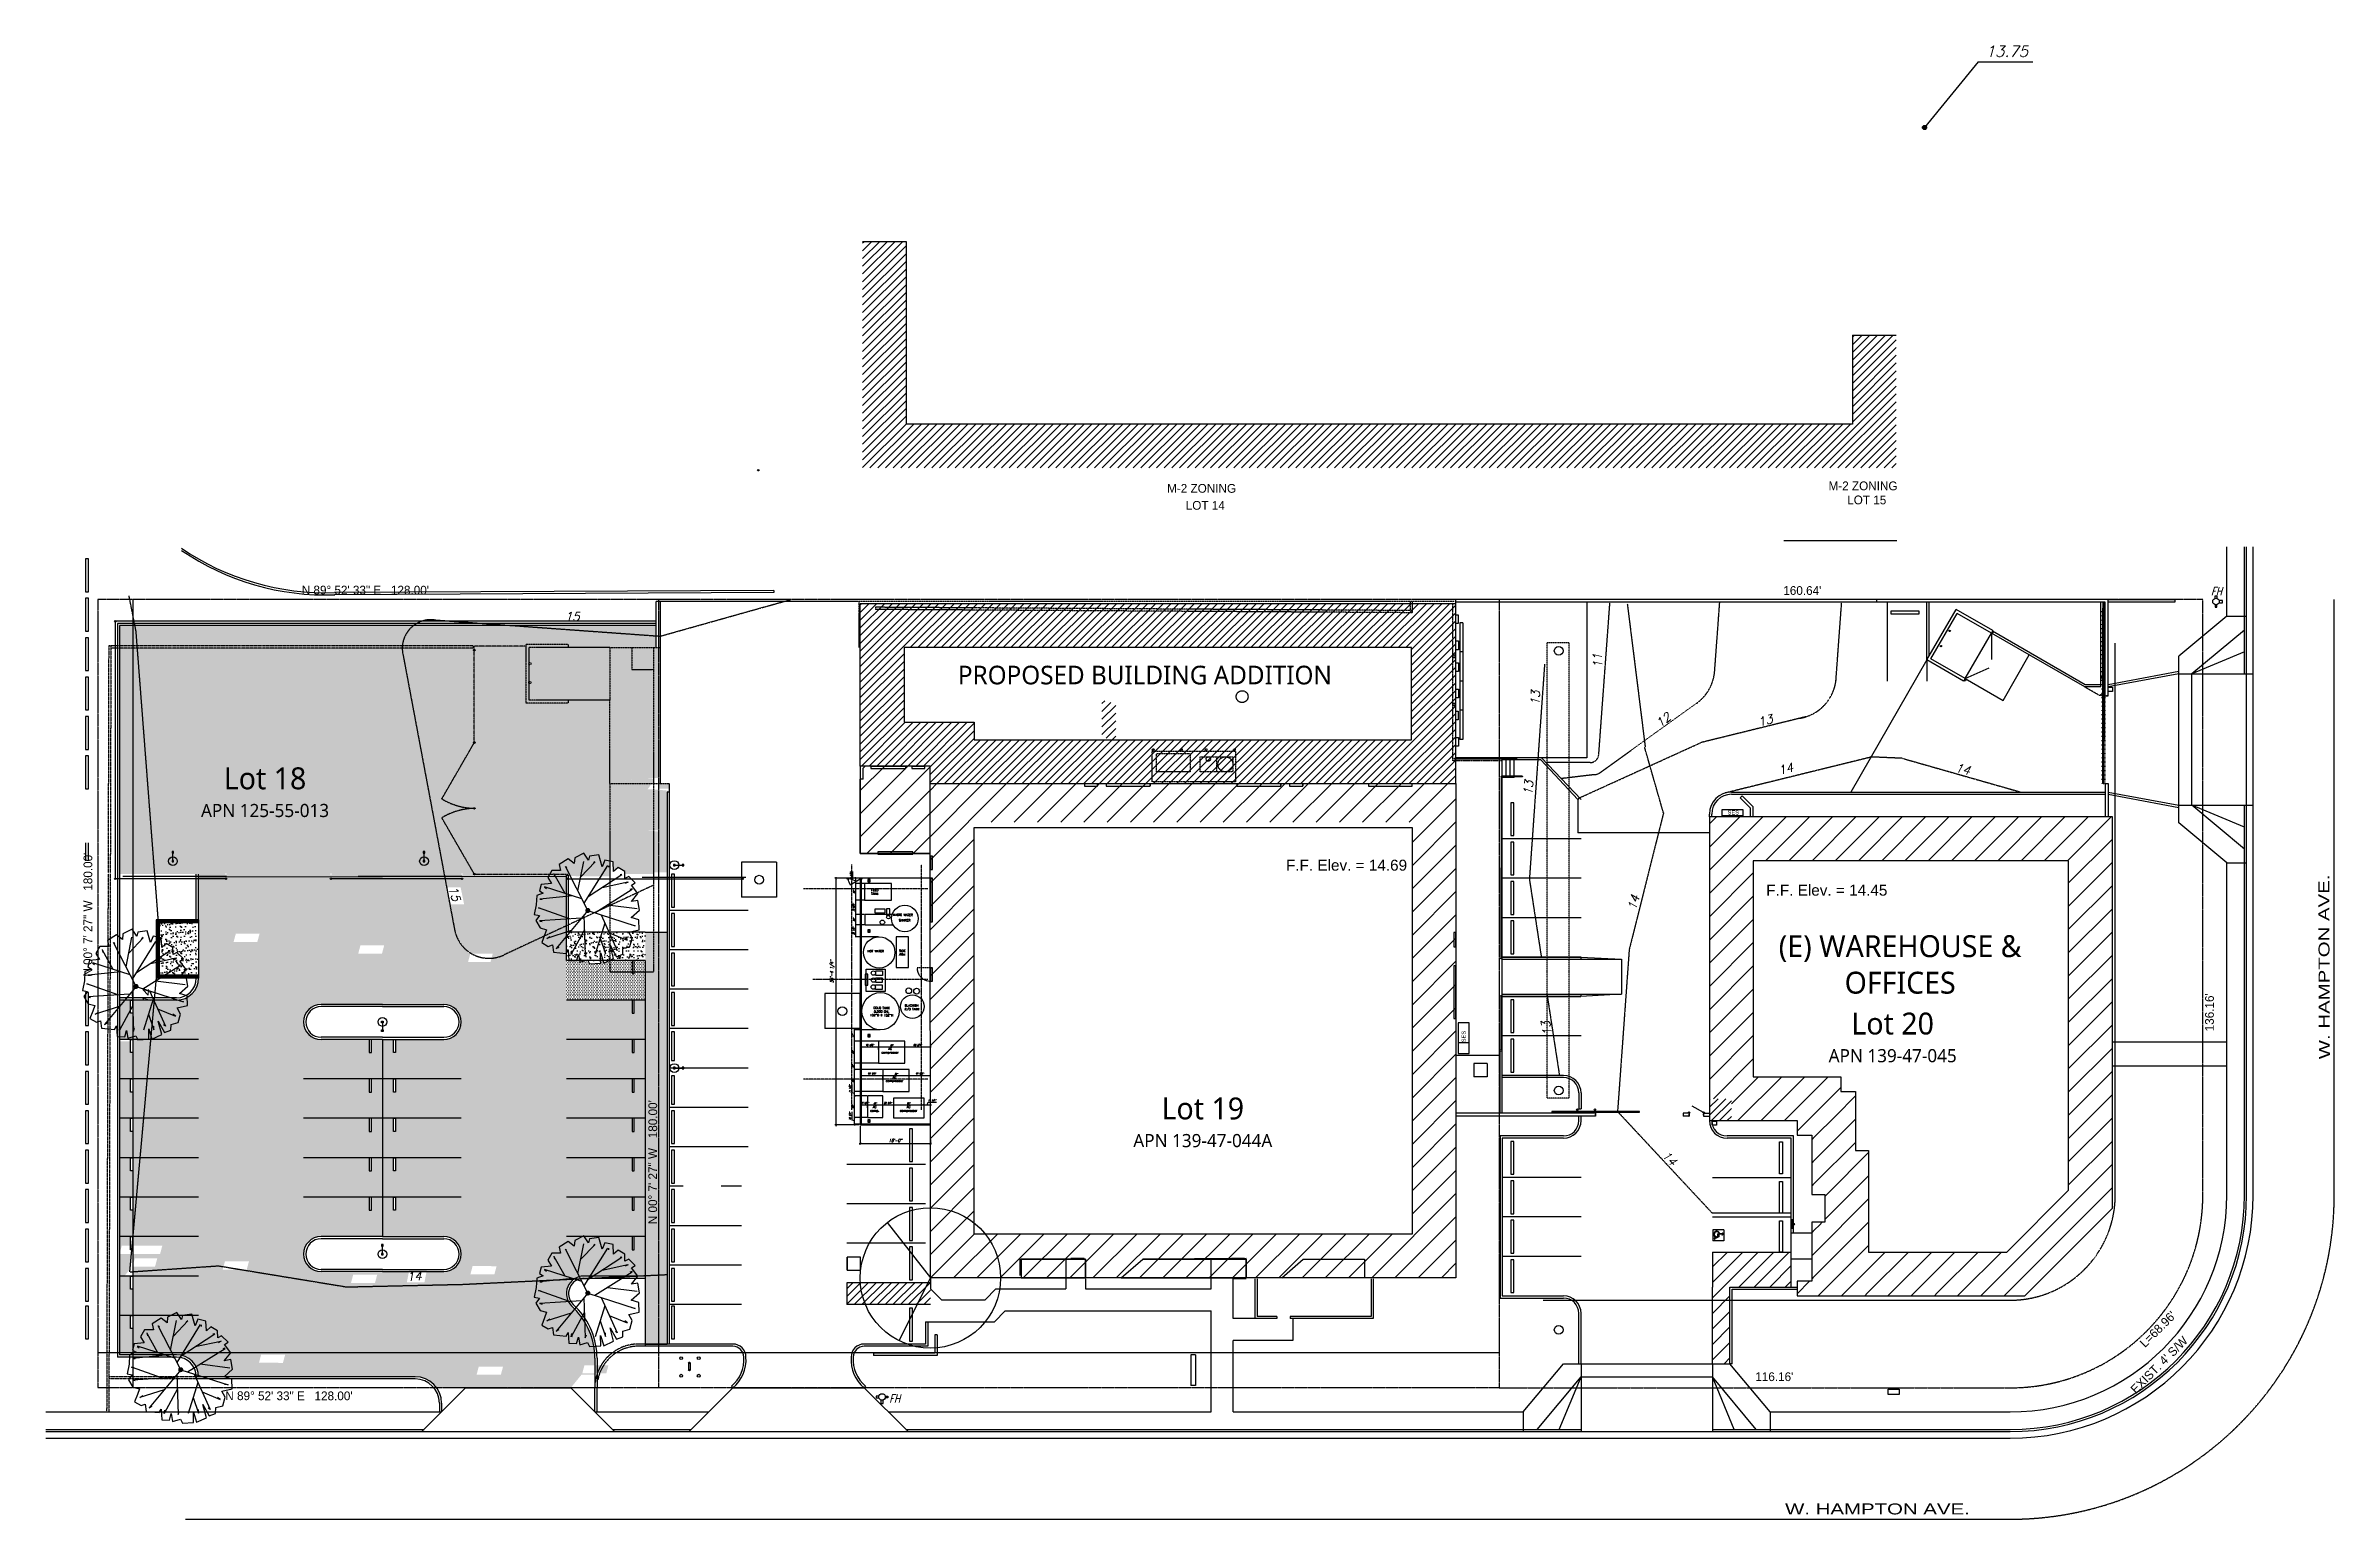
# Model space of a CAD drawing. Extents: x -13328 to 38686, y -130 to 7853.
# Drawn here: x 22809 to 29079, y 3816 to 7853 of the extents above; entities that cross this region are included whole.
import ezdxf
from ezdxf.enums import TextEntityAlignment as Align

# ---------------------------------------------------------------- set-up
doc = ezdxf.new("R2010")
doc.units = 0
doc.header["$LTSCALE"] = 1.5
doc.header["$MEASUREMENT"] = 0
for name, pattern in [('CENTER', [2, 1.25, -0.25, 0.25, -0.25]), ('CENTER2', [1.125, 0.75, -0.125, 0.125, -0.125]), ('DOT', [0.25, 0, -0.25]), ('HIDDEN', [0.375, 0.25, -0.125]), ('HIDDEN2', [0.1875, 0.125, -0.0625]), ('PHANTOM2', [1.25, 0.625, -0.125, 0.125, -0.125, 0.125, -0.125])]:
    doc.linetypes.add(name, pattern=pattern)
doc.layers.get('0').update_dxf_attribs({"color": 8})
doc.layers.get('DEFPOINTS').update_dxf_attribs({"color": 11})
doc.layers.add('1-AREA-BOUNDARY', color=7, linetype='Continuous', plot=False)
for name, color, linetype in [('A-BLDG-OUTLINE', 6, 'Continuous'), ('A-canopy', 8, 'CENTER2'), ('A-DOORS-exs', 30, 'HIDDEN2'), ('A-guardrail-handrail', 1, 'Continuous'), ('A-WALL-ext-exs', 2, 'Continuous'), ('C-Conc-curb', 3, 'Continuous'), ('C-curb-exs', 41, 'Continuous'), ('C-EP', 1, 'Continuous'), ('C-fence-chain-link', 2, 'FENCE_'), ('C-fence-chain-link-exs', 30, 'FENCE_'), ('C-grades', 2, 'Continuous'), ('C-grades-contour', 140, 'Continuous'), ('C-grades-contour-exs', 8, 'HIDDEN'), ('C-PROP-LINE', 7, 'PHANTOM2'), ('C-Reservoir', 1, 'HIDDEN2'), ('C-setbacks', 1, 'HIDDEN'), ('C-STRIPE-exs', 8, 'Continuous'), ('C-STRIPING', 2, 'Continuous'), ('C-Uility-abv-grnd', 2, 'Continuous'), ('Demo', 8, 'CENTER2'), ('Dim-exs-condtions', 30, 'Continuous'), ('DOORWINDO', 7, 'Continuous'), ('E-lightpoles', 4, 'Continuous'), ('EQUIPMENT-TO-SHOW', 75, 'Continuous'), ('Grid', 8, 'CENTER'), ('HATCH-asphalt', 8, 'Continuous'), ('Hatch-conc', 1, 'Continuous'), ('Hatch-walls', 8, 'Continuous'), ('L-trees', 8, 'CENTER2'), ('S-col', 7, 'Continuous'), ('TEXT', 7, 'Continuous'), ('Text-Utility', 1, 'Continuous'), ('Text2', 2, 'Continuous'), ('TEXT9', 9, 'Continuous'), ('UTILITY', 4, 'Continuous')]:
    doc.layers.add(name, color=color, linetype=linetype)
doc.styles.add('ARIAL', font='arial.ttf')
doc.styles.add('L60', font='simplex', dxfattribs={"width": 0.8, "oblique": 15, "height": 1.8})
doc.styles.add('LUCIDA', font='l_10646.ttf')
doc.styles.add('rm-id', font='simplex.shx', dxfattribs={"height": 6})
doc.styles.add('ROMANS', font='ROMANS.shx', dxfattribs={"width": 0.7, "oblique": 15})
doc.styles.add('SIMP210', font='ROMANS.SHX', dxfattribs={"oblique": 15, "height": 34})
doc.styles.add('STANDARD_', font='txt')
doc.linetypes.add('FENCE_', pattern='A,1.5,-0.1,["X",STANDARD_,S=0.1,R=0,X=-0.05,Y=-0.05],-0.08', length=1.68)
doc.dimstyles.new('Dim48-in', dxfattribs={"dimscale": 48, "dimtxt": 0.09375, "dimasz": 0.0625, "dimexe": 0.03125, "dimexo": 0.03125, "dimgap": 0.03125, "dimtad": 1, "dimdec": 3, "dimzin": 7, "dimdsep": 46, "dimlunit": 5, "dimtxsty": 'ROMANS', "dimblk1": 'ARCHTICK', "dimblk2": 'ARCHTICK', "dimsah": 1, "dimcen": 0.125, "dimdle": 0.03125, "dimclrd": 256, "dimclre": 256, "dimclrt": 3, "dimadec": 0, "dimazin": 0, "dimtfac": 1, "dimtdec": 3, "dimtmove": 1, "dimatfit": 1, "dimldrblk": 'ARCHTICK', "dimfxl": 1, "dimfrac": 2, "dimtolj": 1, "dimtzin": 0, "dimarcsym": 0})
doc.dimstyles.new('Dim96', dxfattribs={"dimscale": 96, "dimtxt": 0.09375, "dimasz": 0.0625, "dimexe": 0.03125, "dimexo": 0.03125, "dimgap": 0.03125, "dimtad": 1, "dimdec": 3, "dimzin": 7, "dimdsep": 46, "dimlunit": 4, "dimtxsty": 'ROMANS', "dimblk1": 'ARCHTICK', "dimblk2": 'ARCHTICK', "dimsah": 1, "dimcen": 0.125, "dimdle": 0.03125, "dimclrd": 256, "dimclre": 256, "dimclrt": 3, "dimadec": 0, "dimazin": 0, "dimtfac": 1, "dimtdec": 3, "dimtmove": 1, "dimatfit": 1, "dimldrblk": 'ARCHTICK', "dimfxl": 1, "dimfrac": 2, "dimtolj": 1, "dimtzin": 0, "dimarcsym": 0})
pattern_1 = [(45, (27857.425, 3843.948), (-10.6066, 10.6066), [])]
pattern_2 = [(45, (25232.4, 4477.275), (-31.8198, 31.8198), [])]
pattern_3 = [(0, (25232.3994, 4477.2747), (2.25, 4.5), [0, -4.5])]
pattern_4 = [(37.5, (25232.4, 4477.275), (-0.62993, 19.26824), [0, -15.2, 0, -17, 0, -16.25]), (7.5, (25232.4, 4477.275), (17.69777, 28.22146), [0, -8.2, 0, -13.7, 0, -5.25]), (327.5, (25220.1, 4477.275), (31.14142, 0.05659), [0, -5, 0, -18, 0, -23.5]), (317.5, (25220.1, 4477.275), (30.06127, 8.77676), [0, -2.5, 0, -11.8, 0, -13.5])]

msp = doc.modelspace()

# ---------------------------------------------------------------- texts
at = {"layer": 'C-grades', "insert": (28123.4162, 7852.6206), "char_height": 30.19473, "attachment_point": 1, "rotation": 359.93711715, "style": 'SIMP210'}
msp.add_mtext_dynamic_manual_height_columns('13.75', width=170.668275, gutter_width=1123084400416.28, heights=[0], dxfattribs=at)
at = {"layer": 'C-grades-contour-exs', "style": 'SIMP210', "oblique": 15}
for s, rotation, p in [('15', 358.87805395, (24230.5395, 6270.6083, 6177.6801)), ('11', 92.63268334, (27080.4537, 6148.4099, 6008.0433)), ('13', 87.21747187, (26907.6934, 6044.4228, 1081.4673)), ('12', 36.75424685, (27235.2834, 5978.2175, 6008.0433)), ('13', 15.49242108, (27505.2154, 5980.5546, 6008.0433)), ('13', 84.94587083, (26887.8837, 5797.6704, 1700.4498)), ('14', 15.49242108, (27561.0587, 5847.7524, 7417.7597)), ('14', 346.6115252, (28036.7538, 5857.3457, 607.1105)), ('15', 285.23414296, (23905.2175, 5544.9955, 6177.6801)), ('14', 75.32302355, (27172.2957, 5480.5585)), ('14', 87.43218335, (23103.4858, 5225.5751, 6177.6801)), ('13', 101.17689856, (26943.7047, 5144.4552, 1213.478)), ('14', 314.47390236, (27229.4721, 4806.4219)), ('14', 3.66821025, (23798.8562, 4461.5757, 6177.6801))]:
    msp.add_text(s, height=23.8, rotation=rotation, dxfattribs=at).set_placement(p, align=Align.BOTTOM_LEFT)
at = {"layer": 'EQUIPMENT-TO-SHOW', "style": 'rm-id'}
for s, rotation, p in [('WASTE WATER', 359.42124501, (25129.6362, 5468.8791)), ('SHAKER', 359.67741986, (25146.2296, 5453.8331)), ('HOT WATER', 0.34062473, (25060.2641, 5369.1025))]:
    msp.add_text(s, height=6, rotation=rotation, dxfattribs=at).set_placement(p)
at = {"layer": 'EQUIPMENT-TO-SHOW', "char_height": 6, "rotation": 359.60541565, "style": 'rm-id'}
for s, insert, width, attachment_point in [('FEED \\PTANK', (25070.1878, 5542.5655), 49.428927, 1), ('SIDE \\PARM', (25146.8999, 5376.3494), 49.428927, 1), ('\\pxqc;COLD TANK\\P5,000 GAL\\P102"D X 152"H', (25098.5622, 5206.7409), 77.202551, 5), ('BLACKISH\\PR/O TANK', (25161.8587, 5226.4668), 49.428927, 1), ('\\pxqc;AC compressor', (25097.4471, 5107.797), 49.428927, 1), ('\\pxqc;AC compressor', (25109.4471, 5030.1028), 49.428927, 1), ('\\pxqc;AC \\Pcomp.', (25055.197, 4948.5238), 49.428927, 1), ('\\pxqc;AC compressor', (25148.0989, 4948.5238), 49.428927, 1)]:
    msp.add_mtext(s, dxfattribs=dict(at, insert=insert, width=width, attachment_point=attachment_point))
at = {"layer": 'TEXT', "color": 7, "style": 'ARIAL', "width": 1.333333}
msp.add_text('W. HAMPTON AVE.', height=30, rotation=90.20277778, dxfattribs=at).set_placement((29051.7959, 5076.1255), align=Align.MIDDLE_LEFT)
at = {"layer": 'TEXT', "style": 'ARIAL', "width": 1.333333}
msp.add_text('W. HAMPTON AVE.', height=30, dxfattribs=at).set_placement((27574.2241, 3844.2006), align=Align.MIDDLE_LEFT)
at = {"layer": 'Text-Utility', "style": 'L60', "oblique": 15, "width": 0.8}
for p in [(28741.5514, 6347.5637), (25119.7442, 4135.7592)]:
    msp.add_text('FH', height=21.6, rotation=359.90852105, dxfattribs=at).set_placement(p)
at = {"layer": 'Text2'}
for s, p in [('M-2 ZONING', (25975.4257, 6628.122)), ('M-2 ZONING', (27787.6987, 6634.9799)), ('LOT 14', (25985.5987, 6581.4943)), ('LOT 15', (27797.8717, 6596.3654))]:
    msp.add_text(s, height=24, rotation=359.94686308, dxfattribs=at).set_placement(p, align=Align.CENTER)
for s, rotation, p in [("160.64'", 359.94686308, (27569.3067, 6360.3245)), ("136.16'", 89.94686308, (28736.8509, 5152.6211)), ("L=68.96'", 44.94686308, (28551.8807, 4293.1378)), ("116.16'", 359.94686308, (27492.5502, 4206.5321))]:
    msp.add_text(s, height=24, rotation=rotation, dxfattribs=at).set_placement(p, align=Align.MIDDLE_LEFT)
at = {"layer": 'Text2', "style": 'ARIAL'}
for s, p in [('F.F. Elev. = 14.69', (26206.6284, 5583.7732)), ('F.F. Elev. = 14.45', (27522.4908, 5515.3356))]:
    msp.add_text(s, height=30, dxfattribs=at).set_placement(p, align=Align.BOTTOM_LEFT)
at = {"layer": 'Text2'}
msp.add_text("EXIST. 4' S/W", height=24, rotation=44.94686308, dxfattribs=at).set_placement((28535.3758, 4158.2064))
at = {"layer": 'Text2', "char_height": 24, "attachment_point": 1}
for s, insert, rotation in [('N 89%%D 52\' 33" E   128.00\'', (23509.9157, 6373.5964), 359.94686308), ('N 00%%D 7\' 27" W   180.00\'', (22911.7604, 5302.4119), 89.94686308), ('N 00%%D 7\' 27" W   180.00\'', (24459.5078, 4624.2533), 89.94686308), ('N 89%%D 52\' 33" E   128.00\'', (23300.586, 4166.2408), 359.94686308)]:
    msp.add_mtext_dynamic_manual_height_columns(s, width=557.273592, gutter_width=1123084400416.28, heights=[0], dxfattribs=dict(at, insert=insert, rotation=rotation))
at = {"layer": 'TEXT9', "attachment_point": 1, "style": 'LUCIDA'}
for s, width, gutter_width, heights, insert, char_height in [('\\pxqc;PROPOSED BUILDING ADDITION', 1077.394983, 954621740353.8378, [335.5603], (25281.4307, 6154.1534), 51), ('\\pxqc;Lot 18\\P{\\H0.6x;APN 125-55-013}', 667.215039, 1123084400416.28, [394.7769], (23075.7977, 5875.6461), 60), ('\\pxqc;(E) WAREHOUSE & OFFICES', 667.215039, 1123084400416.28, [394.7769], (27555.804, 5415.8565), 60), ('\\pxqc;Lot 20\\P{\\H0.6x;APN 139-47-045}', 667.215039, 1123084400416.28, [394.7769], (27535.3172, 5203.9195), 60), ('\\pxqc;Lot 19\\P{\\H0.6x;APN 139-47-044A}', 667.215039, 1123084400416.28, [394.7769], (25645.1444, 4971.3762), 60)]:
    msp.add_mtext_dynamic_manual_height_columns(s, width=width, gutter_width=gutter_width, heights=heights, dxfattribs=dict(at, insert=insert, char_height=char_height))
at = {"layer": 'UTILITY', "color": 7, "style": 'ARIAL'}
msp.add_text('SES', height=11.25, dxfattribs=at).set_placement((27416.5874, 5746.5104))
msp.add_text('SES', height=11.25, rotation=90, dxfattribs=at).set_placement((26699.1818, 5122.4971))

# ---------------------------------------------------------------- blocks, each defined once
blk = doc.blocks.new('HANDICAP')
for p, q in [((-30, 30), (-30, -30)), ((-30, 30), (30, 30)), ((30, 30), (30, -30)), ((-30, -30), (30, -30))]:
    blk.add_line(p, q)
at = {"linetype": 'Continuous'}
for p, q in [((-13, 2), (-14, 5)), ((-9, -5), (-13, 20)), ((-7, 5), (-9, 16)), ((8, 5), (-7, 5)), ((8, 2), (-7, 2)), ((-6, -1), (-7, 2)), ((8, 5), (8, 2)), ((-9, -5), (8, -5)), ((-6, -1), (10, -1)), ((9, -17), (7, -13)), ((8, -5), (15, -23)), ((17, -19), (10, -1)), ((15, -23), (22, -21)), ((21, -18), (17, -19)), ((22, -21), (21, -18))]:
    blk.add_line(p, q, dxfattribs=at)
for centre, radius, start, end in [((-6, -9), 16.7, 119.8345, 331.029), ((-6, -9), 13.4, 124.9824, 344.7033), ((-8, 21), 5.02, 260.4729, 188.0079)]:
    blk.add_arc(centre, radius, start, end, dxfattribs=at)
blk = doc.blocks.new('FH')
at = {"layer": 'C-Uility-abv-grnd'}
for p, q in [((-5.8, 1.5), (-10.4, 1.5)), ((-10.4, 1.5), (-10.4, -1.5)), ((5.8, 1.5), (10.4, 1.5)), ((10.4, 1.5), (10.4, -1.5)), ((-10.4, -1.5), (-5.8, -1.5)), ((-2, -5.7), (-2, -12)), ((-2, -12), (2, -12)), ((2, -12), (2, -5.7)), ((10.4, -1.5), (5.8, -1.5))]:
    blk.add_line(p, q, dxfattribs=at)
blk.add_circle((0, 0), 6, dxfattribs=at)
blk = doc.blocks.new('AE24A')
for p, q in [((-0.274, 0.37), (-0.262, 0.472)), ((-0.262, 0.472), (-0.198, 0.489)), ((-0.198, 0.489), (-0.176, 0.452)), ((-0.176, 0.452), (-0.151, 0.519)), ((-0.151, 0.519), (-0.057, 0.523)), ((-0.148, 0.155), (-0.115, 0.486)), ((-0.115, 0.486), (-0.115, 0.462)), ((-0.057, 0.523), (0.041, 0.544)), ((-0.026, 0.499), (-0.021, 0.474)), ((0.086, 0.185), (-0.025, 0.499)), ((0.041, 0.544), (0.051, 0.491)), ((0.051, 0.491), (0.103, 0.529)), ((0.079, 0.065), (0.106, 0.489)), ((0.103, 0.529), (0.176, 0.485)), ((0.107, 0.488), (0.111, 0.462)), ((0.176, 0.485), (0.195, 0.419)), ((0.252, 0.44), (0.325, 0.468)), ((0.325, 0.468), (0.364, 0.403)), ((-0.523, 0.2), (-0.466, 0.29)), ((-0.466, 0.29), (-0.405, 0.276)), ((-0.405, 0.366), (-0.333, 0.407)), ((-0.405, 0.276), (-0.405, 0.366)), ((-0.375, 0.344), (-0.345, 0.338)), ((-0.172, 0.231), (-0.367, 0.34)), ((-0.333, 0.407), (-0.274, 0.37)), ((-0.117, 0.06), (-0.239, 0.439)), ((-0.236, 0.441), (-0.223, 0.421)), ((0, 0), (0.386, 0.321)), ((0.195, 0.419), (0.252, 0.44)), ((0.203, 0.169), (0.283, 0.415)), ((0.283, 0.415), (0.263, 0.386)), ((0.364, 0.403), (0.35, 0.36)), ((0.35, 0.36), (0.424, 0.35)), ((0.386, 0.321), (0.371, 0.291)), ((0.424, 0.35), (0.436, 0.219)), ((-0.581, 0.039), (-0.534, 0.133)), ((-0.509, -0.008), (-0.581, 0.039)), ((-0.534, 0.133), (-0.476, 0.137)), ((-0.476, 0.137), (-0.523, 0.2)), ((-0.199, 0.102), (-0.498, 0.042)), ((-0.498, 0.044), (-0.498, 0.044)), ((-0.339, 0.074), (-0.494, -0.073)), ((-0.073, 0.037), (-0.457, -0.202)), ((-0.446, 0.226), (-0.434, 0.215)), ((0, 0), (-0.445, 0.228)), ((0, 0), (0.155, -0.48)), ((0.047, 0.039), (0.455, 0.026)), ((0.195, 0.034), (0.445, 0.168)), ((0.436, 0.219), (0.401, 0.198)), ((0.401, 0.198), (0.508, 0.192)), ((0.445, 0.168), (0.41, 0.162)), ((0.445, 0.163), (0.421, 0.157)), ((0.455, 0.026), (0.425, 0.015)), ((0.512, 0.114), (0.446, 0.096)), ((0.446, 0.096), (0.526, 0.082)), ((0.526, 0.082), (0.501, 0.002)), ((0.501, 0.002), (0.542, -0.018)), ((0.508, 0.192), (0.512, 0.114)), ((-0.564, -0.112), (-0.55, -0.018)), ((-0.444, -0.145), (-0.564, -0.112)), ((-0.55, -0.018), (-0.509, -0.008)), ((-0.511, -0.172), (-0.444, -0.145)), ((-0.493, -0.256), (-0.511, -0.172)), ((-0.495, -0.071), (-0.483, -0.056)), ((-0.454, -0.209), (-0.439, -0.209)), ((-0.14, -0.004), (-0.365, -0.345)), ((-0.234, -0.146), (-0.29, -0.407)), ((0.023, -0.07), (-0.216, -0.451)), ((-0.058, -0.199), (-0.019, -0.5)), ((0.044, -0.135), (0.405, -0.298)), ((0.13, -0.174), (0.445, -0.074)), ((0.226, -0.217), (0.301, -0.4)), ((0.282, -0.126), (0.44, -0.18)), ((0.489, -0.262), (0.352, -0.225)), ((0.352, -0.225), (0.469, -0.29)), ((0.44, -0.18), (0.405, -0.18)), ((0.43, -0.129), (0.534, -0.161)), ((0.536, -0.131), (0.43, -0.129)), ((0.534, -0.161), (0.489, -0.262)), ((0.542, -0.018), (0.536, -0.131)), ((-0.395, -0.26), (-0.493, -0.256)), ((-0.435, -0.307), (-0.395, -0.26)), ((-0.395, -0.374), (-0.435, -0.307)), ((-0.323, -0.376), (-0.395, -0.374)), ((-0.365, -0.345), (-0.36, -0.327)), ((-0.345, -0.415), (-0.323, -0.376)), ((-0.28, -0.48), (-0.345, -0.415)), ((-0.288, -0.409), (-0.272, -0.38)), ((-0.255, -0.444), (-0.28, -0.48)), ((-0.172, -0.507), (-0.255, -0.444)), ((-0.219, -0.449), (-0.213, -0.427)), ((-0.09, -0.442), (-0.172, -0.507)), ((-0.102, -0.507), (-0.09, -0.442)), ((0.072, -0.44), (-0.004, -0.525)), ((0.096, -0.519), (0.072, -0.44)), ((0.155, -0.48), (0.15, -0.445)), ((0.219, -0.417), (0.195, -0.521)), ((0.28, -0.45), (0.219, -0.417)), ((0.366, -0.427), (0.28, -0.45)), ((0.302, -0.404), (0.283, -0.374)), ((0.385, -0.356), (0.366, -0.427)), ((0.444, -0.354), (0.385, -0.356)), ((0.405, -0.298), (0.391, -0.28)), ((0.469, -0.29), (0.444, -0.354)), ((-0.004, -0.525), (-0.102, -0.507)), ((0.195, -0.521), (0.096, -0.519))]:
    blk.add_line(p, q)
at = {"const_width": 0.025}
blk.add_lwpolyline([(-0.013, 0, 1), (0.013, 0, 1)], format="xyb", close=True, dxfattribs=at)
blk = doc.blocks.new('Ztree1')
at = {"xscale": -270, "yscale": 270, "zscale": 540, "rotation": 90}
blk.add_blockref('AE24A', (0, 0), dxfattribs=at)
blk = doc.blocks.new('_ARCHTICK')
at = {"color": 0, "linetype": 'ByBlock', "const_width": 0.15}
blk.add_lwpolyline([(-0.5, -0.5), (0.5, 0.5)], dxfattribs=at)
blk = doc.blocks.new('*D104')
at = {"layer": 'DEFPOINTS', "color": 0, "transparency": 16777216}
for p in [(25040.4, 4896), (25232.3, 4859.1), (25232.3, 4845.2)]:
    blk.add_point(p, dxfattribs=at)
at = {"layer": 'Dim-exs-condtions', "lineweight": -2, "transparency": 16777216}
for p, q in [((25040.4, 4893), (25040.4, 4842.2)), ((25037.4, 4845.2), (25235.3, 4845.2)), ((25232.3, 4856.1), (25232.3, 4842.2))]:
    blk.add_line(p, q, dxfattribs=at)
at = {"layer": 'Dim-exs-condtions', "lineweight": -2, "transparency": 16777216, "xscale": 6, "yscale": 6, "zscale": 6, "rotation": 180}
blk.add_blockref('_ARCHTICK', (25040.4, 4845.2), dxfattribs=at)
at = {"layer": 'Dim-exs-condtions', "lineweight": -2, "transparency": 16777216, "xscale": 6, "yscale": 6, "zscale": 6}
blk.add_blockref('_ARCHTICK', (25232.3, 4845.2), dxfattribs=at)
at = {"layer": 'Dim-exs-condtions', "color": 3, "transparency": 16777216, "insert": (25136.4, 4853.5), "char_height": 9, "attachment_point": 5, "style": 'ROMANS'}
blk.add_mtext('\\A1;16\'-0"', dxfattribs=at)
blk = doc.blocks.new('*D105')
at = {"layer": 'DEFPOINTS', "color": 0, "transparency": 16777216}
for p in [(25040.4, 5572.2), (24973.4, 4896), (25040.4, 4896)]:
    blk.add_point(p, dxfattribs=at)
at = {"layer": 'Dim-exs-condtions', "lineweight": -2, "transparency": 16777216}
for p, q in [((25037.4, 5572.2), (24970.4, 5572.2)), ((24973.4, 5575.2), (24973.4, 4893)), ((25037.4, 4896), (24970.4, 4896))]:
    blk.add_line(p, q, dxfattribs=at)
at = {"layer": 'Dim-exs-condtions', "lineweight": -2, "transparency": 16777216, "xscale": 6, "yscale": 6, "zscale": 6}
for p, rotation in [((24973.4, 5572.2), 90), ((24973.4, 4896), 270)]:
    blk.add_blockref('_ARCHTICK', p, dxfattribs=dict(at, rotation=rotation))
at = {"layer": 'Dim-exs-condtions', "color": 3, "transparency": 16777216, "insert": (24963.6, 5316.7), "char_height": 9, "attachment_point": 5, "rotation": 90, "style": 'ROMANS'}
blk.add_mtext('\\A1;56\'-4 1/4"', dxfattribs=at)
blk = doc.blocks.new('*D106')
at = {"layer": 'DEFPOINTS', "color": 0, "transparency": 16777216}
for p in [(25042.4, 4942), (25059.9, 4950.9), (25059.9, 4941.6)]:
    blk.add_point(p, dxfattribs=at)
at = {"layer": 'Dim-exs-condtions', "lineweight": -2, "transparency": 16777216}
for p, q in [((25040.9, 4950.9), (25061.4, 4950.9)), ((25042.4, 4943.5), (25042.4, 4952.4)), ((25059.9, 4943.1), (25059.9, 4952.4))]:
    blk.add_line(p, q, dxfattribs=at)
at = {"layer": 'Dim-exs-condtions', "lineweight": -2, "transparency": 16777216, "xscale": 3, "yscale": 3, "zscale": 3, "rotation": 180}
blk.add_blockref('_ARCHTICK', (25042.4, 4950.9), dxfattribs=at)
at = {"layer": 'Dim-exs-condtions', "lineweight": -2, "transparency": 16777216, "xscale": 3, "yscale": 3, "zscale": 3}
blk.add_blockref('_ARCHTICK', (25059.9, 4950.9), dxfattribs=at)
at = {"layer": 'Dim-exs-condtions', "color": 3, "transparency": 16777216, "insert": (25052.6, 4955.9), "char_height": 4.5, "attachment_point": 5, "style": 'ROMANS'}
blk.add_mtext('\\A1;17 1/2"', dxfattribs=at)
blk = doc.blocks.new('*D107')
at = {"layer": 'DEFPOINTS', "color": 0, "transparency": 16777216}
for p in [(25059.9, 4941.6), (25101.9, 4950.9), (25101.9, 4950.5)]:
    blk.add_point(p, dxfattribs=at)
at = {"layer": 'Dim-exs-condtions', "lineweight": -2, "transparency": 16777216}
for p, q in [((25058.4, 4950.9), (25103.4, 4950.9)), ((25059.9, 4943.1), (25059.9, 4952.4)), ((25101.9, 4952), (25101.9, 4952.4))]:
    blk.add_line(p, q, dxfattribs=at)
at = {"layer": 'Dim-exs-condtions', "lineweight": -2, "transparency": 16777216, "xscale": 3, "yscale": 3, "zscale": 3, "rotation": 180}
blk.add_blockref('_ARCHTICK', (25059.9, 4950.9), dxfattribs=at)
at = {"layer": 'Dim-exs-condtions', "lineweight": -2, "transparency": 16777216, "xscale": 3, "yscale": 3, "zscale": 3}
blk.add_blockref('_ARCHTICK', (25101.9, 4950.9), dxfattribs=at)
at = {"layer": 'Dim-exs-condtions', "color": 3, "transparency": 16777216, "insert": (25080.9, 4955.1), "char_height": 4.5, "attachment_point": 5, "style": 'ROMANS'}
blk.add_mtext('\\A1;42"', dxfattribs=at)
blk = doc.blocks.new('*D108')
at = {"layer": 'DEFPOINTS', "color": 0, "transparency": 16777216}
for p in [(25101.9, 4950.5), (25131.1, 4950.9), (25131.1, 4950.4)]:
    blk.add_point(p, dxfattribs=at)
at = {"layer": 'Dim-exs-condtions', "lineweight": -2, "transparency": 16777216}
for p, q in [((25100.4, 4950.9), (25132.6, 4950.9)), ((25101.9, 4952), (25101.9, 4952.4)), ((25131.1, 4951.9), (25131.1, 4952.4))]:
    blk.add_line(p, q, dxfattribs=at)
at = {"layer": 'Dim-exs-condtions', "lineweight": -2, "transparency": 16777216, "xscale": 3, "yscale": 3, "zscale": 3, "rotation": 180}
blk.add_blockref('_ARCHTICK', (25101.9, 4950.9), dxfattribs=at)
at = {"layer": 'Dim-exs-condtions', "lineweight": -2, "transparency": 16777216, "xscale": 3, "yscale": 3, "zscale": 3}
blk.add_blockref('_ARCHTICK', (25131.1, 4950.9), dxfattribs=at)
at = {"layer": 'Dim-exs-condtions', "color": 3, "transparency": 16777216, "insert": (25116.5, 4955.9), "char_height": 4.5, "attachment_point": 5, "style": 'ROMANS'}
blk.add_mtext('\\A1;29 1/4"', dxfattribs=at)
blk = doc.blocks.new('*D109')
at = {"layer": 'DEFPOINTS', "color": 0, "transparency": 16777216}
for p in [(25131.1, 4950.4), (25215.1, 4950.9), (25215.1, 4950.3)]:
    blk.add_point(p, dxfattribs=at)
at = {"layer": 'Dim-exs-condtions', "lineweight": -2, "transparency": 16777216}
for p, q in [((25129.6, 4950.9), (25216.6, 4950.9)), ((25131.1, 4951.9), (25131.1, 4952.4)), ((25215.1, 4951.8), (25215.1, 4952.4))]:
    blk.add_line(p, q, dxfattribs=at)
at = {"layer": 'Dim-exs-condtions', "lineweight": -2, "transparency": 16777216, "xscale": 3, "yscale": 3, "zscale": 3, "rotation": 180}
blk.add_blockref('_ARCHTICK', (25131.1, 4950.9), dxfattribs=at)
at = {"layer": 'Dim-exs-condtions', "lineweight": -2, "transparency": 16777216, "xscale": 3, "yscale": 3, "zscale": 3}
blk.add_blockref('_ARCHTICK', (25215.1, 4950.9), dxfattribs=at)
at = {"layer": 'Dim-exs-condtions', "color": 3, "transparency": 16777216, "insert": (25173.1, 4955.1), "char_height": 4.5, "attachment_point": 5, "style": 'ROMANS'}
blk.add_mtext('\\A1;84"', dxfattribs=at)
blk = doc.blocks.new('*D110')
at = {"layer": 'DEFPOINTS', "color": 0, "transparency": 16777216}
for p in [(25215.1, 4950.3), (25232.3, 4950.9), (25232.3, 4949.5)]:
    blk.add_point(p, dxfattribs=at)
at = {"layer": 'Dim-exs-condtions', "lineweight": -2, "transparency": 16777216}
for p, q in [((25223.7, 4950.9), (25225.9, 4958.1)), ((25225.9, 4958.1), (25248.8, 4958.1)), ((25215.1, 4950.9), (25212.1, 4950.9)), ((25215.1, 4951.8), (25215.1, 4952.4)), ((25215.1, 4950.9), (25232.3, 4950.9)), ((25215.1, 4950.9), (25232.3, 4950.9)), ((25232.3, 4951), (25232.3, 4952.4)), ((25232.3, 4950.9), (25235.3, 4950.9))]:
    blk.add_line(p, q, dxfattribs=at)
at = {"layer": 'Dim-exs-condtions', "lineweight": -2, "transparency": 16777216, "xscale": 3, "yscale": 3, "zscale": 3}
blk.add_blockref('_ARCHTICK', (25215.1, 4950.9), dxfattribs=at)
at = {"layer": 'Dim-exs-condtions', "lineweight": -2, "transparency": 16777216, "xscale": 3, "yscale": 3, "zscale": 3, "rotation": 180}
blk.add_blockref('_ARCHTICK', (25232.3, 4950.9), dxfattribs=at)
at = {"layer": 'Dim-exs-condtions', "color": 3, "transparency": 16777216, "insert": (25237.4, 4963), "char_height": 4.5, "attachment_point": 5, "style": 'ROMANS'}
blk.add_mtext('\\A1;17 1/4"', dxfattribs=at)
blk = doc.blocks.new('*D111')
at = {"layer": 'DEFPOINTS', "color": 0, "transparency": 16777216}
for p in [(25042.4, 5018.1), (25102.5, 5031.3), (25102.5, 5017.7)]:
    blk.add_point(p, dxfattribs=at)
at = {"layer": 'Dim-exs-condtions', "lineweight": -2, "transparency": 16777216}
for p, q in [((25040.9, 5031.3), (25104, 5031.3)), ((25042.4, 5019.6), (25042.4, 5032.8)), ((25102.5, 5019.2), (25102.5, 5032.8))]:
    blk.add_line(p, q, dxfattribs=at)
at = {"layer": 'Dim-exs-condtions', "lineweight": -2, "transparency": 16777216, "xscale": 3, "yscale": 3, "zscale": 3, "rotation": 180}
blk.add_blockref('_ARCHTICK', (25042.4, 5031.3), dxfattribs=at)
at = {"layer": 'Dim-exs-condtions', "lineweight": -2, "transparency": 16777216, "xscale": 3, "yscale": 3, "zscale": 3}
blk.add_blockref('_ARCHTICK', (25102.5, 5031.3), dxfattribs=at)
at = {"layer": 'Dim-exs-condtions', "color": 3, "transparency": 16777216, "insert": (25072.4, 5036.3), "char_height": 4.5, "attachment_point": 5, "style": 'ROMANS'}
blk.add_mtext('\\A1;60 1/8"', dxfattribs=at)
blk = doc.blocks.new('*D112')
at = {"layer": 'DEFPOINTS', "color": 0, "transparency": 16777216}
for p in [(25102.5, 5017.7), (25174.5, 5031.3), (25174.5, 5031.3)]:
    blk.add_point(p, dxfattribs=at)
at = {"layer": 'Dim-exs-condtions', "lineweight": -2, "transparency": 16777216}
for p, q in [((25101, 5031.3), (25176, 5031.3)), ((25102.5, 5019.2), (25102.5, 5032.8))]:
    blk.add_line(p, q, dxfattribs=at)
at = {"layer": 'Dim-exs-condtions', "lineweight": -2, "transparency": 16777216, "xscale": 3, "yscale": 3, "zscale": 3, "rotation": 180}
blk.add_blockref('_ARCHTICK', (25102.5, 5031.3), dxfattribs=at)
at = {"layer": 'Dim-exs-condtions', "lineweight": -2, "transparency": 16777216, "xscale": 3, "yscale": 3, "zscale": 3}
blk.add_blockref('_ARCHTICK', (25174.5, 5031.3), dxfattribs=at)
at = {"layer": 'Dim-exs-condtions', "color": 3, "transparency": 16777216, "insert": (25138.5, 5035.5), "char_height": 4.5, "attachment_point": 5, "style": 'ROMANS'}
blk.add_mtext('\\A1;72"', dxfattribs=at)
blk = doc.blocks.new('*D113')
at = {"layer": 'DEFPOINTS', "color": 0, "transparency": 16777216}
for p in [(25174.5, 5031.3), (25232.3, 5031.3), (25232.3, 5031.3)]:
    blk.add_point(p, dxfattribs=at)
at = {"layer": 'Dim-exs-condtions', "lineweight": -2, "transparency": 16777216}
for p, q in [((25173, 5031.3), (25233.8, 5031.3)), ((25232.3, 5029.8), (25232.3, 5029.8))]:
    blk.add_line(p, q, dxfattribs=at)
at = {"layer": 'Dim-exs-condtions', "lineweight": -2, "transparency": 16777216, "xscale": 3, "yscale": 3, "zscale": 3, "rotation": 180}
blk.add_blockref('_ARCHTICK', (25174.5, 5031.3), dxfattribs=at)
at = {"layer": 'Dim-exs-condtions', "lineweight": -2, "transparency": 16777216, "xscale": 3, "yscale": 3, "zscale": 3}
blk.add_blockref('_ARCHTICK', (25232.3, 5031.3), dxfattribs=at)
at = {"layer": 'Dim-exs-condtions', "color": 3, "transparency": 16777216, "insert": (25203.4, 5036.3), "char_height": 4.5, "attachment_point": 5, "style": 'ROMANS'}
blk.add_mtext('\\A1;57 7/8"', dxfattribs=at)
blk = doc.blocks.new('*D114')
at = {"layer": 'DEFPOINTS', "color": 0, "transparency": 16777216}
for p in [(25042.4, 5101.1), (25090.5, 5109.7), (25090.5, 5101.1)]:
    blk.add_point(p, dxfattribs=at)
at = {"layer": 'Dim-exs-condtions', "lineweight": -2, "transparency": 16777216}
for p, q in [((25040.9, 5109.7), (25092, 5109.7)), ((25042.4, 5102.6), (25042.4, 5111.2)), ((25090.5, 5102.6), (25090.5, 5111.2))]:
    blk.add_line(p, q, dxfattribs=at)
at = {"layer": 'Dim-exs-condtions', "lineweight": -2, "transparency": 16777216, "xscale": 3, "yscale": 3, "zscale": 3, "rotation": 180}
blk.add_blockref('_ARCHTICK', (25042.4, 5109.7), dxfattribs=at)
at = {"layer": 'Dim-exs-condtions', "lineweight": -2, "transparency": 16777216, "xscale": 3, "yscale": 3, "zscale": 3}
blk.add_blockref('_ARCHTICK', (25090.5, 5109.7), dxfattribs=at)
at = {"layer": 'Dim-exs-condtions', "color": 3, "transparency": 16777216, "insert": (25066.4, 5114.6), "char_height": 4.5, "attachment_point": 5, "style": 'ROMANS'}
blk.add_mtext('\\A1;48 1/8"', dxfattribs=at)
blk = doc.blocks.new('*D115')
at = {"layer": 'DEFPOINTS', "color": 0, "transparency": 16777216}
for p in [(25090.5, 5101.1), (25162.5, 5109.7), (25162.5, 5109.7)]:
    blk.add_point(p, dxfattribs=at)
at = {"layer": 'Dim-exs-condtions', "lineweight": -2, "transparency": 16777216}
for p, q in [((25089, 5109.7), (25164, 5109.7)), ((25090.5, 5102.6), (25090.5, 5111.2))]:
    blk.add_line(p, q, dxfattribs=at)
at = {"layer": 'Dim-exs-condtions', "lineweight": -2, "transparency": 16777216, "xscale": 3, "yscale": 3, "zscale": 3, "rotation": 180}
blk.add_blockref('_ARCHTICK', (25090.5, 5109.7), dxfattribs=at)
at = {"layer": 'Dim-exs-condtions', "lineweight": -2, "transparency": 16777216, "xscale": 3, "yscale": 3, "zscale": 3}
blk.add_blockref('_ARCHTICK', (25162.5, 5109.7), dxfattribs=at)
at = {"layer": 'Dim-exs-condtions', "color": 3, "transparency": 16777216, "insert": (25126.5, 5113.9), "char_height": 4.5, "attachment_point": 5, "style": 'ROMANS'}
blk.add_mtext('\\A1;72"', dxfattribs=at)
blk = doc.blocks.new('*D116')
at = {"layer": 'DEFPOINTS', "color": 0, "transparency": 16777216}
for p in [(25162.5, 5109.7), (25232.3, 5116.7), (25232.3, 5109.7)]:
    blk.add_point(p, dxfattribs=at)
at = {"layer": 'Dim-exs-condtions', "lineweight": -2, "transparency": 16777216}
for p, q in [((25161, 5109.7), (25233.8, 5109.7)), ((25232.3, 5115.2), (25232.3, 5108.2))]:
    blk.add_line(p, q, dxfattribs=at)
at = {"layer": 'Dim-exs-condtions', "lineweight": -2, "transparency": 16777216, "xscale": 3, "yscale": 3, "zscale": 3, "rotation": 180}
blk.add_blockref('_ARCHTICK', (25162.5, 5109.7), dxfattribs=at)
at = {"layer": 'Dim-exs-condtions', "lineweight": -2, "transparency": 16777216, "xscale": 3, "yscale": 3, "zscale": 3}
blk.add_blockref('_ARCHTICK', (25232.3, 5109.7), dxfattribs=at)
at = {"layer": 'Dim-exs-condtions', "color": 3, "transparency": 16777216, "insert": (25197.4, 5114.6), "char_height": 4.5, "attachment_point": 5, "style": 'ROMANS'}
blk.add_mtext('\\A1;69 3/4"', dxfattribs=at)
blk = doc.blocks.new('*D117')
at = {"layer": 'DEFPOINTS', "color": 0, "transparency": 16777216}
for p in [(25024.9, 4916.2), (25053.7, 4898), (25059.9, 4916.2)]:
    blk.add_point(p, dxfattribs=at)
at = {"layer": 'Dim-exs-condtions', "lineweight": -2, "transparency": 16777216}
for p, q in [((25017.7, 4909.2), (25017.7, 4932.2)), ((25024.9, 4907.1), (25017.7, 4909.2)), ((25058.4, 4916.2), (25023.4, 4916.2)), ((25052.2, 4898), (25023.4, 4898)), ((25024.9, 4916.2), (25024.9, 4919.2)), ((25024.9, 4898), (25024.9, 4916.2)), ((25024.9, 4898), (25024.9, 4916.2)), ((25024.9, 4898), (25024.9, 4895))]:
    blk.add_line(p, q, dxfattribs=at)
at = {"layer": 'Dim-exs-condtions', "lineweight": -2, "transparency": 16777216, "xscale": 3, "yscale": 3, "zscale": 3}
for p, rotation in [((25024.9, 4916.2), 270), ((25024.9, 4898), 90)]:
    blk.add_blockref('_ARCHTICK', p, dxfattribs=dict(at, rotation=rotation))
at = {"layer": 'Dim-exs-condtions', "color": 3, "transparency": 16777216, "insert": (25012.8, 4920.7), "char_height": 4.5, "attachment_point": 5, "rotation": 90, "style": 'ROMANS'}
blk.add_mtext('\\A1;18 1/4"', dxfattribs=at)
blk = doc.blocks.new('*D118')
at = {"layer": 'DEFPOINTS', "color": 0, "transparency": 16777216}
for p in [(25024.9, 4976.2), (25059.9, 4976.2), (25059.9, 4916.2)]:
    blk.add_point(p, dxfattribs=at)
at = {"layer": 'Dim-exs-condtions', "lineweight": -2, "transparency": 16777216}
for p, q in [((25058.4, 4976.2), (25023.4, 4976.2)), ((25024.9, 4914.7), (25024.9, 4977.7)), ((25058.4, 4916.2), (25023.4, 4916.2))]:
    blk.add_line(p, q, dxfattribs=at)
at = {"layer": 'Dim-exs-condtions', "lineweight": -2, "transparency": 16777216, "xscale": 3, "yscale": 3, "zscale": 3}
for p, rotation in [((25024.9, 4976.2), 90), ((25024.9, 4916.2), 270)]:
    blk.add_blockref('_ARCHTICK', p, dxfattribs=dict(at, rotation=rotation))
at = {"layer": 'Dim-exs-condtions', "color": 3, "transparency": 16777216, "insert": (25020.7, 4946.2), "char_height": 4.5, "attachment_point": 5, "rotation": 90, "style": 'ROMANS'}
blk.add_mtext('\\A1;60"', dxfattribs=at)
blk = doc.blocks.new('*D119')
at = {"layer": 'DEFPOINTS', "color": 0, "transparency": 16777216}
for p in [(25024.9, 4987.7), (25059.9, 4976.2), (25102.5, 4987.7)]:
    blk.add_point(p, dxfattribs=at)
at = {"layer": 'Dim-exs-condtions', "lineweight": -2, "transparency": 16777216}
for p, q in [((25017.7, 4984.1), (25017.7, 5007.1)), ((25024.9, 4981.9), (25017.7, 4984.1)), ((25101, 4987.7), (25023.4, 4987.7)), ((25058.4, 4976.2), (25023.4, 4976.2)), ((25024.9, 4987.7), (25024.9, 4990.7)), ((25024.9, 4976.2), (25024.9, 4987.7)), ((25024.9, 4976.2), (25024.9, 4987.7)), ((25024.9, 4976.2), (25024.9, 4973.2))]:
    blk.add_line(p, q, dxfattribs=at)
at = {"layer": 'Dim-exs-condtions', "lineweight": -2, "transparency": 16777216, "xscale": 3, "yscale": 3, "zscale": 3}
for p, rotation in [((25024.9, 4987.7), 270), ((25024.9, 4976.2), 90)]:
    blk.add_blockref('_ARCHTICK', p, dxfattribs=dict(at, rotation=rotation))
at = {"layer": 'Dim-exs-condtions', "color": 3, "transparency": 16777216, "insert": (25012.8, 4995.6), "char_height": 4.5, "attachment_point": 5, "rotation": 90, "style": 'ROMANS'}
blk.add_mtext('\\A1;11 1/2"', dxfattribs=at)
blk = doc.blocks.new('*D120')
at = {"layer": 'DEFPOINTS', "color": 0, "transparency": 16777216}
for p in [(25024.9, 5047.7), (25102.5, 5047.7), (25102.5, 4987.7)]:
    blk.add_point(p, dxfattribs=at)
at = {"layer": 'Dim-exs-condtions', "lineweight": -2, "transparency": 16777216}
for p, q in [((25101, 5047.7), (25023.4, 5047.7)), ((25024.9, 4986.2), (25024.9, 5049.2)), ((25101, 4987.7), (25023.4, 4987.7))]:
    blk.add_line(p, q, dxfattribs=at)
at = {"layer": 'Dim-exs-condtions', "lineweight": -2, "transparency": 16777216, "xscale": 3, "yscale": 3, "zscale": 3}
for p, rotation in [((25024.9, 5047.7), 90), ((25024.9, 4987.7), 270)]:
    blk.add_blockref('_ARCHTICK', p, dxfattribs=dict(at, rotation=rotation))
at = {"layer": 'Dim-exs-condtions', "color": 3, "transparency": 16777216, "insert": (25020.7, 5017.7), "char_height": 4.5, "attachment_point": 5, "rotation": 90, "style": 'ROMANS'}
blk.add_mtext('\\A1;60"', dxfattribs=at)
blk = doc.blocks.new('*D121')
at = {"layer": 'DEFPOINTS', "color": 0, "transparency": 16777216}
for p in [(25024.9, 5065.7), (25090.5, 5065.7), (25102.5, 5047.7)]:
    blk.add_point(p, dxfattribs=at)
at = {"layer": 'Dim-exs-condtions', "lineweight": -2, "transparency": 16777216}
for p, q in [((25089, 5065.7), (25023.4, 5065.7)), ((25101, 5047.7), (25023.4, 5047.7)), ((25024.9, 5046.2), (25024.9, 5067.2))]:
    blk.add_line(p, q, dxfattribs=at)
at = {"layer": 'Dim-exs-condtions', "lineweight": -2, "transparency": 16777216, "xscale": 3, "yscale": 3, "zscale": 3}
for p, rotation in [((25024.9, 5065.7), 90), ((25024.9, 5047.7), 270)]:
    blk.add_blockref('_ARCHTICK', p, dxfattribs=dict(at, rotation=rotation))
at = {"layer": 'Dim-exs-condtions', "color": 3, "transparency": 16777216, "insert": (25020.7, 5056.7), "char_height": 4.5, "attachment_point": 5, "rotation": 90, "style": 'ROMANS'}
blk.add_mtext('\\A1;18"', dxfattribs=at)
blk = doc.blocks.new('*D122')
at = {"layer": 'DEFPOINTS', "color": 0, "transparency": 16777216}
for p in [(25024.9, 5125.7), (25090.5, 5125.7), (25090.5, 5065.7)]:
    blk.add_point(p, dxfattribs=at)
at = {"layer": 'Dim-exs-condtions', "lineweight": -2, "transparency": 16777216}
for p, q in [((25089, 5125.7), (25023.4, 5125.7)), ((25024.9, 5064.2), (25024.9, 5127.2)), ((25089, 5065.7), (25023.4, 5065.7))]:
    blk.add_line(p, q, dxfattribs=at)
at = {"layer": 'Dim-exs-condtions', "lineweight": -2, "transparency": 16777216, "xscale": 3, "yscale": 3, "zscale": 3}
for p, rotation in [((25024.9, 5125.7), 90), ((25024.9, 5065.7), 270)]:
    blk.add_blockref('_ARCHTICK', p, dxfattribs=dict(at, rotation=rotation))
at = {"layer": 'Dim-exs-condtions', "color": 3, "transparency": 16777216, "insert": (25020.7, 5095.7), "char_height": 4.5, "attachment_point": 5, "rotation": 90, "style": 'ROMANS'}
blk.add_mtext('\\A1;60"', dxfattribs=at)
blk = doc.blocks.new('*D123')
at = {"layer": 'DEFPOINTS', "color": 0, "transparency": 16777216}
for p in [(25024.9, 5156.7), (25095.6, 5156.7), (25090.5, 5125.7)]:
    blk.add_point(p, dxfattribs=at)
at = {"layer": 'Dim-exs-condtions', "lineweight": -2, "transparency": 16777216}
for p, q in [((25094.1, 5156.7), (25023.4, 5156.7)), ((25024.9, 5124.2), (25024.9, 5158.2)), ((25089, 5125.7), (25023.4, 5125.7))]:
    blk.add_line(p, q, dxfattribs=at)
at = {"layer": 'Dim-exs-condtions', "lineweight": -2, "transparency": 16777216, "xscale": 3, "yscale": 3, "zscale": 3}
for p, rotation in [((25024.9, 5156.7), 90), ((25024.9, 5125.7), 270)]:
    blk.add_blockref('_ARCHTICK', p, dxfattribs=dict(at, rotation=rotation))
at = {"layer": 'Dim-exs-condtions', "color": 3, "transparency": 16777216, "insert": (25020.7, 5141.2), "char_height": 4.5, "attachment_point": 5, "rotation": 90, "style": 'ROMANS'}
blk.add_mtext('\\A1;31"', dxfattribs=at)
blk = doc.blocks.new('*D124')
at = {"layer": 'DEFPOINTS', "color": 0, "transparency": 16777216}
for p in [(25027.4, 5557.7), (25040.4, 5572.2), (25052.2, 5557.7)]:
    blk.add_point(p, dxfattribs=at)
at = {"layer": 'Dim-exs-condtions', "lineweight": -2, "transparency": 16777216}
for p, q in [((25020.3, 5567.1), (25020.3, 5590.1)), ((25027.4, 5565), (25020.3, 5567.1)), ((25038.9, 5572.2), (25025.9, 5572.2)), ((25050.7, 5557.7), (25025.9, 5557.7)), ((25027.4, 5572.2), (25027.4, 5575.2)), ((25027.4, 5572.2), (25027.4, 5557.7)), ((25027.4, 5572.2), (25027.4, 5557.7)), ((25027.4, 5557.7), (25027.4, 5554.7))]:
    blk.add_line(p, q, dxfattribs=at)
at = {"layer": 'Dim-exs-condtions', "lineweight": -2, "transparency": 16777216, "xscale": 3, "yscale": 3, "zscale": 3}
for p, rotation in [((25027.4, 5572.2), 270), ((25027.4, 5557.7), 90)]:
    blk.add_blockref('_ARCHTICK', p, dxfattribs=dict(at, rotation=rotation))
at = {"layer": 'Dim-exs-condtions', "color": 3, "transparency": 16777216, "insert": (25015.3, 5578.6), "char_height": 4.5, "attachment_point": 5, "rotation": 90, "style": 'ROMANS'}
blk.add_mtext('\\A1;14 1/2"', dxfattribs=at)
blk = doc.blocks.new('*D125')
at = {"layer": 'DEFPOINTS', "color": 0, "transparency": 16777216}
for p in [(25052.2, 5557.7), (25027.4, 5511.7), (25052.2, 5511.7)]:
    blk.add_point(p, dxfattribs=at)
at = {"layer": 'Dim-exs-condtions', "lineweight": -2, "transparency": 16777216}
for p, q in [((25050.7, 5557.7), (25025.9, 5557.7)), ((25027.4, 5559.2), (25027.4, 5510.2)), ((25050.7, 5511.7), (25025.9, 5511.7))]:
    blk.add_line(p, q, dxfattribs=at)
at = {"layer": 'Dim-exs-condtions', "lineweight": -2, "transparency": 16777216, "xscale": 3, "yscale": 3, "zscale": 3}
for p, rotation in [((25027.4, 5557.7), 90), ((25027.4, 5511.7), 270)]:
    blk.add_blockref('_ARCHTICK', p, dxfattribs=dict(at, rotation=rotation))
at = {"layer": 'Dim-exs-condtions', "color": 3, "transparency": 16777216, "insert": (25023.3, 5534.7), "char_height": 4.5, "attachment_point": 5, "rotation": 90, "style": 'ROMANS'}
blk.add_mtext('\\A1;46"', dxfattribs=at)
blk = doc.blocks.new('*D126')
at = {"layer": 'DEFPOINTS', "color": 0, "transparency": 16777216}
for p in [(25027.4, 5473.1), (25052.2, 5511.7), (25052.6, 5473.1)]:
    blk.add_point(p, dxfattribs=at)
at = {"layer": 'Dim-exs-condtions', "lineweight": -2, "transparency": 16777216}
for p, q in [((25050.7, 5511.7), (25025.9, 5511.7)), ((25051.1, 5473.1), (25025.9, 5473.1)), ((25027.4, 5513.2), (25027.4, 5471.6))]:
    blk.add_line(p, q, dxfattribs=at)
at = {"layer": 'Dim-exs-condtions', "lineweight": -2, "transparency": 16777216, "xscale": 3, "yscale": 3, "zscale": 3}
for p, rotation in [((25027.4, 5511.7), 90), ((25027.4, 5473.1), 270)]:
    blk.add_blockref('_ARCHTICK', p, dxfattribs=dict(at, rotation=rotation))
at = {"layer": 'Dim-exs-condtions', "color": 3, "transparency": 16777216, "insert": (25022.5, 5492.4), "char_height": 4.5, "attachment_point": 5, "rotation": 90, "style": 'ROMANS'}
blk.add_mtext('\\A1;38 5/8"', dxfattribs=at)
blk = doc.blocks.new('*D127')
at = {"layer": 'DEFPOINTS', "color": 0, "transparency": 16777216}
for p in [(25052.6, 5473.1), (25027.4, 5444.1), (25052.6, 5444.1)]:
    blk.add_point(p, dxfattribs=at)
at = {"layer": 'Dim-exs-condtions', "lineweight": -2, "transparency": 16777216}
for p, q in [((25051.1, 5473.1), (25025.9, 5473.1)), ((25027.4, 5474.6), (25027.4, 5442.6)), ((25051.1, 5444.1), (25025.9, 5444.1))]:
    blk.add_line(p, q, dxfattribs=at)
at = {"layer": 'Dim-exs-condtions', "lineweight": -2, "transparency": 16777216, "xscale": 3, "yscale": 3, "zscale": 3}
for p, rotation in [((25027.4, 5473.1), 90), ((25027.4, 5444.1), 270)]:
    blk.add_blockref('_ARCHTICK', p, dxfattribs=dict(at, rotation=rotation))
at = {"layer": 'Dim-exs-condtions', "color": 3, "transparency": 16777216, "insert": (25023.3, 5458.6), "char_height": 4.5, "attachment_point": 5, "rotation": 90, "style": 'ROMANS'}
blk.add_mtext('\\A1;29"', dxfattribs=at)
blk = doc.blocks.new('*D128')
at = {"layer": 'DEFPOINTS', "color": 0, "transparency": 16777216}
for p in [(25027.4, 5411.9), (25052.6, 5444.1), (25092.1, 5411.9)]:
    blk.add_point(p, dxfattribs=at)
at = {"layer": 'Dim-exs-condtions', "lineweight": -2, "transparency": 16777216}
for p, q in [((25051.1, 5444.1), (25025.9, 5444.1)), ((25090.6, 5411.9), (25025.9, 5411.9)), ((25027.4, 5445.6), (25027.4, 5410.4))]:
    blk.add_line(p, q, dxfattribs=at)
at = {"layer": 'Dim-exs-condtions', "lineweight": -2, "transparency": 16777216, "xscale": 3, "yscale": 3, "zscale": 3}
for p, rotation in [((25027.4, 5444.1), 90), ((25027.4, 5411.9), 270)]:
    blk.add_blockref('_ARCHTICK', p, dxfattribs=dict(at, rotation=rotation))
at = {"layer": 'Dim-exs-condtions', "color": 3, "transparency": 16777216, "insert": (25022.5, 5428), "char_height": 4.5, "attachment_point": 5, "rotation": 90, "style": 'ROMANS'}
blk.add_mtext('\\A1;32 1/8"', dxfattribs=at)

# ---------------------------------------------------------------- dimensions: what is measured, and where the dimension line sits
at = {"layer": 'Dim-exs-condtions'}
for base, p1, p2, picture, middle in [((25027.4326, 5557.7438), (25040.3994, 5572.2357), (25052.2233, 5557.7438), '*D124', (25015.3254, 5568.6433)), ((25027.4326, 5511.7438), (25052.2233, 5557.7438), (25052.2233, 5511.7438), '*D125', (25023.254, 5534.7438)), ((25027.4326, 5473.0821), (25052.2233, 5511.7438), (25052.5775, 5473.0821), '*D126', (25022.504, 5492.413)), ((25027.4326, 5444.0618), (25052.5775, 5473.0821), (25052.5775, 5444.0618), '*D127', (25023.254, 5458.572)), ((25027.4326, 5411.8927), (25052.5775, 5444.0618), (25092.0715, 5411.8927), '*D128', (25022.504, 5427.9772)), ((25024.8928, 5156.6986), (25090.4942, 5125.7026), (25095.6458, 5156.6986), '*D123', (25020.7142, 5141.2006)), ((25024.8928, 5125.7026), (25090.4942, 5065.7026), (25090.4942, 5125.7026), '*D122', (25020.7142, 5095.7026)), ((25024.8928, 5065.7026), (25102.4942, 5047.7026), (25090.4942, 5065.7026), '*D121', (25020.7142, 5056.7026)), ((25024.8928, 5047.7026), (25102.4942, 4987.7026), (25102.4942, 5047.7026), '*D120', (25020.7142, 5017.7026)), ((25024.8928, 4987.7026), (25059.9143, 4976.1883), (25102.4942, 4987.7026), '*D119', (25012.7856, 4985.599)), ((25024.8928, 4976.1883), (25059.9143, 4916.1883), (25059.9143, 4976.1883), '*D118', (25020.7142, 4946.1883)), ((25024.8928, 4916.1883), (25053.6836, 4897.9895), (25059.9143, 4916.1883), '*D117', (25012.7856, 4910.7425))]:
    dim = msp.add_linear_dim(base=base, p1=p1, p2=p2, angle=90, dimstyle='Dim48-in', override={"dimpost": '"'}, dxfattribs=at)
    dim.commit()
    dim.dimension.update_dxf_attribs({"geometry": picture, "text_midpoint": middle})
dim = msp.add_linear_dim(base=(24973.4081, 4895.9878), p1=(25040.3994, 5572.2357), p2=(25040.3994, 4895.9878), angle=90, dimstyle='Dim96', dxfattribs=at)
dim.commit()
dim.dimension.update_dxf_attribs({"geometry": '*D105', "text_midpoint": (24973.4081, 5316.6964), "dimtype": 160})
for base, p1, p2, picture, middle in [((25090.4942, 5109.685), (25042.3994, 5101.1481), (25090.4942, 5101.1481), '*D114', (25066.4468, 5114.6136)), ((25162.4942, 5109.685), (25090.4942, 5101.1481), (25162.4942, 5109.685), '*D115', (25126.4942, 5113.8636)), ((25232.2982, 5109.685), (25162.4942, 5109.685), (25232.2982, 5116.6696), '*D116', (25197.3962, 5114.6136)), ((25102.4942, 5031.3249), (25042.3994, 5018.097), (25102.4942, 5017.7026), '*D111', (25072.4468, 5036.2535)), ((25174.4942, 5031.3249), (25102.4942, 5017.7026), (25174.4942, 5031.3249), '*D112', (25138.4942, 5035.5035)), ((25232.311742, 5031.32491), (25174.494237, 5031.32491), (25232.311742, 5031.347866), '*D113', (25203.40299, 5036.253482)), ((25101.9143, 4950.9259), (25059.9143, 4941.5522), (25101.9143, 4950.5498), '*D107', (25080.9143, 4955.1044)), ((25131.1034, 4950.9259), (25101.9143, 4950.5498), (25131.1034, 4950.3883), '*D108', (25116.5088, 4955.8544)), ((25215.1034, 4950.9259), (25131.1034, 4950.3883), (25215.1034, 4950.3039), '*D109', (25173.1034, 4955.1044)), ((25232.3247, 4950.9259), (25215.1034, 4950.3039), (25232.3247, 4949.4769), '*D110', (25227.3676, 4963.033))]:
    dim = msp.add_linear_dim(base=base, p1=p1, p2=p2, dimstyle='Dim48-in', override={"dimpost": '"'}, dxfattribs=at)
    dim.commit()
    dim.dimension.update_dxf_attribs({"geometry": picture, "text_midpoint": middle})
dim = msp.add_linear_dim(base=(25059.9143, 4950.9259), p1=(25042.3994, 4941.9554), p2=(25059.9143, 4941.5522), dimstyle='Dim48-in', override={"dimpost": '"'}, dxfattribs=at)
dim.commit()
dim.dimension.update_dxf_attribs({"geometry": '*D106', "text_midpoint": (25052.551, 4950.9259), "dimtype": 160})
dim = msp.add_linear_dim(base=(25232.339, 4845.1567), p1=(25040.3994, 4895.9878), p2=(25232.339, 4859.0592), dimstyle='Dim96', dxfattribs=at)
dim.commit()
dim.dimension.update_dxf_attribs({"geometry": '*D104', "text_midpoint": (25136.3692, 4853.5138)})

# ---------------------------------------------------------------- hatches: boundary and pattern name
at = {"layer": 'C-grades'}
h = msp.add_hatch(color=256, dxfattribs=at)
h.dxf.hatch_style = 1
h.paths.add_polyline_path([(27957.3161, 7634.3877, 0.468455589), (27950.5428, 7628.7448, 0.468455589), (27957.3161, 7623.1019)])
h.paths.add_polyline_path([(27962.0173, 7628.7448, 0.361975135), (27957.3161, 7634.3877), (27957.3161, 7623.1019, 0.361975135)])
at = {"layer": 'C-STRIPE-exs'}
h = msp.add_hatch(dxfattribs=at)
h.set_pattern_fill('ANSI31', color=256, scale=120)
h.set_pattern_definition(pattern_1)
h.paths.add_polyline_path([(25232.3994, 4463.9878), (25003.0641, 4463.9878), (25003.0641, 4403.9878), (25232.3994, 4403.9878)])
at = {"layer": 'HATCH-asphalt', "transparency": 33554684}
h = msp.add_hatch(dxfattribs=at)
h.set_pattern_fill('DOTS', color=256, scale=72)
h.set_pattern_definition(pattern_3)
h.paths.add_polyline_path([(24354.0641, 6059.9878), (24132.0297, 6059.9878), (24132.0297, 6203.9878), (24354.0641, 6203.9878), (24481.27, 6203.9878), (24481.27, 6263.9878), (23011.0641, 6263.9878), (23011.0641, 5583.524), (23300.0532, 5583.5232, -0.998883982), (23304.0532, 5583.5188, -1.001117265), (23300.0532, 5583.5232), (23227.0641, 5583.5234), (23227.0641, 5576.2823), (24235.0641, 5577.7303), (24354.0641, 5577.5207), (24354.0641, 5583.5199), (24239.0641, 5583.5197, -0.999736762), (24235.0641, 5583.5207, -1.000263307), (24239.0641, 5583.5197), (24354.0641, 5583.5199), (24354.0641, 5831.9878)])
h.paths.add_polyline_path([(23947.0641, 5583.5209, -0.999962295), (23951.0641, 5583.5207, -1.000037707), (23947.0641, 5583.5209), (23592.0532, 5583.5223, -1.000870895), (23588.0532, 5583.5188, -0.999129863), (23592.0532, 5583.5223)], flags=16)
h.paths.add_polyline_path([(23272.7585, 6204.3415), (23272.7585, 6323.5915), (23235.1061, 6333.6804), (23235.1061, 6214.4304)], flags=9)
h.paths.add_polyline_path([(23318.5273, 5657.066), (23563.7773, 5657.066), (23575.8758, 5702.2184), (23330.6258, 5702.2184)], flags=24)
h.paths.add_polyline_path([(23965.5382, 5657.0679), (24210.7882, 5657.0679), (24222.8868, 5702.2203), (23977.6368, 5702.2203)], flags=24)
h.paths.add_polyline_path([(24322.4642, 6221.9842), (24388.2455, 6221.912), (24394.2692, 6244.2942), (24328.4878, 6244.3664)], flags=24)
h.paths.add_polyline_path([(23354.2999, 6167.907), (23405.7028, 6167.8506), (23411.7265, 6190.2328), (23360.3236, 6190.2892)], flags=24)
h.paths.add_polyline_path([(23037.3851, 6164.6329), (23103.1665, 6164.5608), (23109.1901, 6186.943), (23043.4088, 6187.0152)], flags=24)
h.paths.add_polyline_path([(23880.3573, 6245.8889), (23946.1386, 6245.8167), (23952.1622, 6268.1989), (23886.3809, 6268.2711)], flags=9)
h = msp.add_hatch(dxfattribs=at)
h.set_pattern_fill('DOTS', color=256, scale=72)
h.set_pattern_definition(pattern_3)
h.paths.add_polyline_path([(24354.0641, 6203.9878), (24308.5382, 6203.9878), (24308.249, 6203.6347), (24307.8369, 6203.9878), (24132.0297, 6203.9878), (24132.0297, 6159.9787, -1), (24138.0297, 6159.9787, -1), (24132.0297, 6159.9787), (24132.0297, 6108.0183, -1), (24138.0297, 6108.0183, -1), (24132.0297, 6108.0183), (24132.0297, 6059.9878), (24354.0641, 6059.9878)])
h.paths.add_polyline_path([(24414.0641, 6203.9878), (24354.0641, 6203.9878), (24354.0641, 6059.9878), (24354.0641, 5833.9647), (24356.3718, 5831.9878), (24363.9766, 5831.9878, -0.051561541), (24474.0641, 5846.7858), (24474.0641, 6137.242), (24464.1811, 6143.9878), (24414.0641, 6143.9878)])
h.paths.add_polyline_path([(24474.0641, 6203.9878), (24414.0641, 6203.9878), (24414.0641, 6143.9878), (24464.1811, 6143.9878), (24474.0641, 6143.9878)], flags=17)
h.paths.add_polyline_path([(24487.0641, 6203.9878), (24474.0641, 6203.9878), (24474.0641, 6143.9878), (24474.0641, 5846.7858, -0.006019772), (24487.0641, 5847.0269)])
h.paths.add_polyline_path([(24474.0641, 5845.0845, 0.010680873), (24451.0015, 5845.5861, 0.040846232), (24363.9766, 5831.9878), (24474.0641, 5831.9878)], flags=17)
h.paths.add_polyline_path([(24469.4455, 5831.9878), (24363.9766, 5831.9878, 0.003627157), (24356.374, 5830.0957), (24354.0641, 5827.2755), (24354.0641, 5815.5861), (24450.7951, 5815.5861, -0.000638044), (24452.0967, 5815.5845, -0.002867003), (24457.9311, 5815.9923)])
h.paths.add_polyline_path([(24474.0641, 5815.055, 0.010772725), (24452.0967, 5815.5845, 0.048902214), (24354.0641, 5798.4279), (24354.0641, 5710.1844), (24450.7951, 5701.5861, -0.003449841), (24456.2594, 5701.5484, -0.011264998), (24474.0641, 5702.6939)])
h.paths.add_polyline_path([(24452.0967, 5815.5845, 0.000638044), (24450.7951, 5815.5861), (24354.0641, 5815.5861), (24354.0641, 5798.4279, -0.048902214)])
h.paths.add_polyline_path([(24456.2594, 5701.5484, 0.003449841), (24450.7951, 5701.5861), (24354.0641, 5710.1844), (24354.0641, 5678.7637, -0.066392684)])
h.paths.add_polyline_path([(24474.0641, 5700.9019, 0.011249163), (24456.2594, 5701.5484, 0.066392684), (24354.0641, 5678.7637), (24354.0641, 5618.6875), (24362.8, 5616.7681), (24363.9009, 5590.2561), (24376.598, 5601.3042), (24394.812, 5590.2561), (24395.0039, 5583.52), (24474.0641, 5583.5202)])
h.paths.add_polyline_path([(24487.0641, 5814.2948, 0.006383695), (24474.0641, 5815.055), (24474.0641, 5702.6939, -0.008210251), (24487.0641, 5703.0228)])
h.paths.add_polyline_path([(24487.0641, 5699.9217, 0.008230923), (24474.0641, 5700.9019), (24474.0641, 5588.0075), (24487.0641, 5588.0075)])
h.paths.add_polyline_path([(24511.0641, 5696.9729, 0.015269009), (24487.0641, 5699.9217), (24487.0641, 5588.0075), (24511.0641, 5588.0076)])
h.paths.add_polyline_path([(24511.0641, 5721.0384), (24490.579, 5721.0384), (24490.579, 5814.032, 0.001727796), (24487.0641, 5814.2948), (24487.0641, 5703.0228), (24487.0641, 5699.9217, -0.015269009), (24511.0641, 5696.9729)])
h.paths.add_polyline_path([(24511.0641, 5807.9878), (24517.0641, 5807.9878), (24517.0641, 5809.216), (24514.7927, 5808.7815), (24514.2491, 5811.6233, 0.011664498), (24490.579, 5814.032), (24490.579, 5721.0384), (24511.0641, 5721.0384)])
h.paths.add_polyline_path([(24517.0641, 5831.9878), (24487.0641, 5831.9878), (24487.0641, 5817.0263, -0.001722997), (24490.579, 5817.0384), (24517.0641, 5817.0384)])
h.paths.add_polyline_path([(24370.7762, 6107.5927), (24436.5575, 6107.5206), (24442.5812, 6129.9028), (24376.7998, 6129.975)], flags=24)
h.paths.add_polyline_path([(24371.4988, 5849.5561), (24437.2802, 5849.4839), (24443.3038, 5871.8661), (24377.5225, 5871.9383)], flags=24)
h.paths.add_polyline_path([(24370.7762, 5799.186), (24436.5575, 5799.1138), (24442.5812, 5821.496), (24376.7998, 5821.5682)], flags=9)
h = msp.add_hatch(dxfattribs=at)
h.set_pattern_fill('DOTS', color=256, scale=72)
h.set_pattern_definition(pattern_3)
edge = h.paths.add_edge_path()
edge.add_line((23928.6749, 5431.0561), (23898.6544, 5578.3227))
edge.add_line((23898.6544, 5578.3227), (23227.0571, 5576.8755))
edge.add_line((23227.0571, 5576.8755), (23227.0641, 5298.2811))
edge.add_arc((23167.0641, 5298.2811), 60, -90, 0, ccw=False)
edge.add_line((23167.0641, 5238.2811), (23106.4349, 5238.2811))
edge.add_line((23106.4349, 5238.2811), (23047.0641, 4582.6439))
edge.add_line((23047.0641, 4582.6439), (23047.0641, 4554.2811))
edge.add_line((23047.0641, 4554.2811), (23047.0641, 4494.1416))
edge.add_line((23047.0641, 4494.1416), (23281.0634, 4510.2034))
edge.add_line((23281.0634, 4510.2034), (23633.0313, 4452.4048))
edge.add_line((23633.0313, 4452.4048), (23950.3542, 4459.4889))
edge.add_line((23950.3542, 4459.4889), (24256.2806, 4474.1138))
edge.add_arc((24283.0641, 4434.2811), 48, 90, 123.9168692, ccw=False)
edge.add_line((24283.0641, 4482.2811), (24427.1254, 4482.2811))
edge.add_line((24427.1254, 4482.2811), (24451.0641, 4483.4255))
edge.add_line((24451.0641, 4483.4255), (24451.0641, 4590.2811))
edge.add_line((24451.0641, 4590.2811), (24421.0641, 4590.2811))
edge.add_line((24421.0641, 4590.2811), (24421.0641, 4554.2811))
edge.add_line((24421.0641, 4554.2811), (24415.0641, 4554.2811))
edge.add_line((24415.0641, 4554.2811), (24415.0641, 4590.2811))
edge.add_line((24415.0641, 4590.2811), (24421.0641, 4590.2811))
edge.add_line((24421.0641, 4590.2811), (24451.0641, 4590.2811))
edge.add_line((24451.0641, 4590.2811), (24451.0641, 4698.2811))
edge.add_line((24451.0641, 4698.2811), (24421.0641, 4698.2811))
edge.add_line((24421.0641, 4698.2811), (24421.0641, 4662.2811))
edge.add_line((24421.0641, 4662.2811), (24415.0641, 4662.2811))
edge.add_line((24415.0641, 4662.2811), (24415.0641, 4698.2811))
edge.add_line((24415.0641, 4698.2811), (24421.0641, 4698.2811))
edge.add_line((24421.0641, 4698.2811), (24451.0641, 4698.2811))
edge.add_line((24451.0641, 4698.2811), (24451.0641, 4806.2811))
edge.add_line((24451.0641, 4806.2811), (24421.0641, 4806.2811))
edge.add_line((24421.0641, 4806.2811), (24421.0641, 4770.2811))
edge.add_line((24421.0641, 4770.2811), (24415.0641, 4770.2811))
edge.add_line((24415.0641, 4770.2811), (24415.0641, 4806.2811))
edge.add_line((24415.0641, 4806.2811), (24421.0641, 4806.2811))
edge.add_line((24421.0641, 4806.2811), (24451.0641, 4806.2811))
edge.add_line((24451.0641, 4806.2811), (24451.0641, 4914.2811))
edge.add_line((24451.0641, 4914.2811), (24421.0641, 4914.2811))
edge.add_line((24421.0641, 4914.2811), (24421.0641, 4878.2811))
edge.add_line((24421.0641, 4878.2811), (24415.0641, 4878.2811))
edge.add_line((24415.0641, 4878.2811), (24415.0641, 4914.2811))
edge.add_line((24415.0641, 4914.2811), (24421.0641, 4914.2811))
edge.add_line((24421.0641, 4914.2811), (24451.0641, 4914.2811))
edge.add_line((24451.0641, 4914.2811), (24451.0641, 5022.2811))
edge.add_line((24451.0641, 5022.2811), (24421.0641, 5022.2811))
edge.add_line((24421.0641, 5022.2811), (24421.0641, 4986.2811))
edge.add_line((24421.0641, 4986.2811), (24415.0641, 4986.2811))
edge.add_line((24415.0641, 4986.2811), (24415.0641, 5022.2811))
edge.add_line((24415.0641, 5022.2811), (24421.0641, 5022.2811))
edge.add_line((24421.0641, 5022.2811), (24451.0641, 5022.2811))
edge.add_line((24451.0641, 5022.2811), (24451.0641, 5130.2811))
edge.add_line((24451.0641, 5130.2811), (24421.0641, 5130.2811))
edge.add_line((24421.0641, 5130.2811), (24421.0641, 5094.2811))
edge.add_line((24421.0641, 5094.2811), (24415.0641, 5094.2811))
edge.add_line((24415.0641, 5094.2811), (24415.0641, 5130.2811))
edge.add_line((24415.0641, 5130.2811), (24421.0641, 5130.2811))
edge.add_line((24421.0641, 5130.2811), (24451.0641, 5130.2811))
edge.add_line((24451.0641, 5130.2811), (24451.0641, 5238.2811))
edge.add_line((24451.0641, 5238.2811), (24421.0641, 5238.2811))
edge.add_line((24421.0641, 5238.2811), (24421.0641, 5202.2811))
edge.add_line((24421.0641, 5202.2811), (24415.0641, 5202.2811))
edge.add_line((24415.0641, 5202.2811), (24415.0641, 5238.2811))
edge.add_line((24415.0641, 5238.2811), (24421.0641, 5238.2811))
edge.add_line((24421.0641, 5238.2811), (24451.0641, 5238.2811))
edge.add_line((24451.0641, 5238.2811), (24442.3098, 5238.2811))
edge.add_line((24442.3098, 5238.2811), (24235.0641, 5238.2811))
edge.add_line((24235.0641, 5238.2811), (24235.0641, 5387.2291))
edge.add_line((24235.0641, 5387.2291), (24063.5668, 5361.7266))
edge.add_arc((24023.0305, 5448.7485), 96, 190.62005923, 294.97690159, ccw=False)
edge = h.paths.add_edge_path(flags=16)
edge.add_arc((23899.0641, 5178.2811), 48, -90, 90, ccw=False)
edge.add_line((23899.0641, 5130.2811), (23767.0641, 5130.2811))
edge.add_line((23767.0641, 5130.2811), (23767.0641, 5094.2811))
edge.add_line((23767.0641, 5094.2811), (23761.0641, 5094.2811))
edge.add_line((23761.0641, 5094.2811), (23761.0641, 5130.2811))
edge.add_line((23761.0641, 5130.2811), (23731.0641, 5130.2811))
edge.add_line((23731.0641, 5130.2811), (23731.0641, 5022.2811))
edge.add_line((23731.0641, 5022.2811), (23767.0641, 5022.2811))
edge.add_line((23767.0641, 5022.2811), (23767.0641, 4986.2811))
edge.add_line((23767.0641, 4986.2811), (23761.0641, 4986.2811))
edge.add_line((23761.0641, 4986.2811), (23761.0641, 5022.2811))
edge.add_line((23761.0641, 5022.2811), (23731.0641, 5022.2811))
edge.add_line((23731.0641, 5022.2811), (23731.0641, 4914.2811))
edge.add_line((23731.0641, 4914.2811), (23767.0641, 4914.2811))
edge.add_line((23767.0641, 4914.2811), (23767.0641, 4878.2811))
edge.add_line((23767.0641, 4878.2811), (23761.0641, 4878.2811))
edge.add_line((23761.0641, 4878.2811), (23761.0641, 4914.2811))
edge.add_line((23761.0641, 4914.2811), (23731.0641, 4914.2811))
edge.add_line((23731.0641, 4914.2811), (23731.0641, 4806.2811))
edge.add_line((23731.0641, 4806.2811), (23767.0641, 4806.2811))
edge.add_line((23767.0641, 4806.2811), (23767.0641, 4770.2811))
edge.add_line((23767.0641, 4770.2811), (23761.0641, 4770.2811))
edge.add_line((23761.0641, 4770.2811), (23761.0641, 4806.2811))
edge.add_line((23761.0641, 4806.2811), (23731.0641, 4806.2811))
edge.add_line((23731.0641, 4806.2811), (23731.0641, 4698.2811))
edge.add_line((23731.0641, 4698.2811), (23767.0641, 4698.2811))
edge.add_line((23767.0641, 4698.2811), (23767.0641, 4662.2811))
edge.add_line((23767.0641, 4662.2811), (23761.0641, 4662.2811))
edge.add_line((23761.0641, 4662.2811), (23761.0641, 4698.2811))
edge.add_line((23761.0641, 4698.2811), (23731.0641, 4698.2811))
edge.add_line((23731.0641, 4698.2811), (23731.0641, 4590.2811))
edge.add_line((23731.0641, 4590.2811), (23899.0641, 4590.2811))
edge.add_arc((23899.0641, 4542.2811), 48, -90, 90, ccw=False)
edge.add_line((23899.0641, 4494.2811), (23731.0641, 4494.2811))
edge.add_line((23731.0641, 4494.2811), (23563.0641, 4494.2811))
edge.add_arc((23563.0641, 4542.2811), 48, 90, 270, ccw=False)
edge.add_line((23563.0641, 4590.2811), (23731.0641, 4590.2811))
edge.add_line((23731.0641, 4590.2811), (23731.0641, 4698.2811))
edge.add_line((23731.0641, 4698.2811), (23701.0641, 4698.2811))
edge.add_line((23701.0641, 4698.2811), (23701.0641, 4662.2811))
edge.add_line((23701.0641, 4662.2811), (23695.0641, 4662.2811))
edge.add_line((23695.0641, 4662.2811), (23695.0641, 4698.2811))
edge.add_line((23695.0641, 4698.2811), (23701.0641, 4698.2811))
edge.add_line((23701.0641, 4698.2811), (23731.0641, 4698.2811))
edge.add_line((23731.0641, 4698.2811), (23731.0641, 4806.2811))
edge.add_line((23731.0641, 4806.2811), (23701.0641, 4806.2811))
edge.add_line((23701.0641, 4806.2811), (23701.0641, 4770.2811))
edge.add_line((23701.0641, 4770.2811), (23695.0641, 4770.2811))
edge.add_line((23695.0641, 4770.2811), (23695.0641, 4806.2811))
edge.add_line((23695.0641, 4806.2811), (23701.0641, 4806.2811))
edge.add_line((23701.0641, 4806.2811), (23731.0641, 4806.2811))
edge.add_line((23731.0641, 4806.2811), (23731.0641, 4914.2811))
edge.add_line((23731.0641, 4914.2811), (23701.0641, 4914.2811))
edge.add_line((23701.0641, 4914.2811), (23701.0641, 4878.2811))
edge.add_line((23701.0641, 4878.2811), (23695.0641, 4878.2811))
edge.add_line((23695.0641, 4878.2811), (23695.0641, 4914.2811))
edge.add_line((23695.0641, 4914.2811), (23701.0641, 4914.2811))
edge.add_line((23701.0641, 4914.2811), (23731.0641, 4914.2811))
edge.add_line((23731.0641, 4914.2811), (23731.0641, 5022.2811))
edge.add_line((23731.0641, 5022.2811), (23701.0641, 5022.2811))
edge.add_line((23701.0641, 5022.2811), (23701.0641, 4986.2811))
edge.add_line((23701.0641, 4986.2811), (23695.0641, 4986.2811))
edge.add_line((23695.0641, 4986.2811), (23695.0641, 5022.2811))
edge.add_line((23695.0641, 5022.2811), (23701.0641, 5022.2811))
edge.add_line((23701.0641, 5022.2811), (23731.0641, 5022.2811))
edge.add_line((23731.0641, 5022.2811), (23731.0641, 5130.2811))
edge.add_line((23731.0641, 5130.2811), (23701.0641, 5130.2811))
edge.add_line((23701.0641, 5130.2811), (23701.0641, 5094.2811))
edge.add_line((23701.0641, 5094.2811), (23695.0641, 5094.2811))
edge.add_line((23695.0641, 5094.2811), (23695.0641, 5130.2811))
edge.add_line((23695.0641, 5130.2811), (23563.0641, 5130.2811))
edge.add_arc((23563.0641, 5178.2811), 48, 90, 270, ccw=False)
edge.add_line((23563.0641, 5226.2811), (23731.0641, 5226.2811))
edge.add_line((23731.0641, 5226.2811), (23899.0641, 5226.2811))
edge = h.paths.add_edge_path(flags=0)
edge.add_arc((23899.0641, 5178.2811), 42, -90, 90, ccw=False)
edge.add_line((23899.0641, 5136.2811), (23731.0641, 5136.2811))
edge.add_line((23731.0641, 5136.2811), (23563.0641, 5136.2811))
edge.add_arc((23563.0641, 5178.2811), 42, 90, 270, ccw=False)
edge.add_line((23563.0641, 5220.2811), (23731.0641, 5220.2811))
edge.add_line((23731.0641, 5220.2811), (23899.0641, 5220.2811))
edge = h.paths.add_edge_path(flags=0)
edge.add_arc((23730.9021, 5178.2811), 12, -90, 0, ccw=False)
edge.add_line((23730.9021, 5166.2811), (23730.9021, 5156.2851))
edge.add_line((23730.9021, 5156.2851), (23732.9021, 5156.2851))
edge.add_line((23732.9021, 5156.2851), (23732.9021, 5152.2851))
edge.add_line((23732.9021, 5152.2851), (23728.9021, 5152.2851))
edge.add_line((23728.9021, 5152.2851), (23728.9021, 5156.2851))
edge.add_line((23728.9021, 5156.2851), (23730.9021, 5156.2851))
edge.add_line((23730.9021, 5156.2851), (23730.9021, 5166.2811))
edge.add_arc((23730.9021, 5178.2811), 12, 180, 270, ccw=False)
edge.add_arc((23730.9021, 5178.2811), 12, 0, 180, ccw=False)
h.paths.add_polyline_path([(23732.9021, 5180.2851), (23732.9021, 5176.2851), (23728.9021, 5176.2851), (23728.9021, 5180.2851)], flags=0)
edge = h.paths.add_edge_path(flags=0)
edge.add_arc((23899.0641, 4542.2811), 42, -90, 90, ccw=False)
edge.add_line((23899.0641, 4500.2811), (23731.0641, 4500.2811))
edge.add_line((23731.0641, 4500.2811), (23563.0641, 4500.2811))
edge.add_arc((23563.0641, 4542.2811), 42, 90, 270, ccw=False)
edge.add_line((23563.0641, 4584.2811), (23731.0641, 4584.2811))
edge.add_line((23731.0641, 4584.2811), (23899.0641, 4584.2811))
edge = h.paths.add_edge_path(flags=0)
edge.add_line((23732.9021, 4568.2771), (23732.9021, 4564.2771))
edge.add_line((23732.9021, 4564.2771), (23730.9021, 4564.2771))
edge.add_line((23730.9021, 4564.2771), (23730.9021, 4554.2811))
edge.add_arc((23730.9021, 4542.2811), 12, 0, 90, ccw=False)
edge.add_arc((23730.9021, 4542.2811), 12, -180, 0, ccw=False)
edge.add_arc((23730.9021, 4542.2811), 12, 90, 180, ccw=False)
edge.add_line((23730.9021, 4554.2811), (23730.9021, 4564.2771))
edge.add_line((23730.9021, 4564.2771), (23728.9021, 4564.2771))
edge.add_line((23728.9021, 4564.2771), (23728.9021, 4568.2771))
edge.add_line((23728.9021, 4568.2771), (23732.9021, 4568.2771))
h.paths.add_polyline_path([(23732.9021, 4544.2771), (23732.9021, 4540.2771), (23728.9021, 4540.2771), (23728.9021, 4544.2771)], flags=0)
edge = h.paths.add_edge_path()
edge.add_line((24235.0641, 5387.2291), (24235.0641, 5577.5207))
edge.add_line((24235.0641, 5577.5207), (23988.1545, 5578.1651))
edge.add_arc((23982.8715, 5526.6615), 51.7739, 84.1432755, 95.65492409)
edge.add_line((23977.7698, 5578.1834), (23899.0569, 5578.322))
edge.add_line((23899.0569, 5578.322), (23928.6749, 5431.0561))
edge.add_arc((24023.0305, 5448.7485), 96, 190.62005923, 294.97690159)
edge.add_line((24063.5668, 5361.7266), (24235.0641, 5387.2291))
edge = h.paths.add_edge_path()
edge.add_line((24256.2806, 4474.1138), (23950.3542, 4459.4889))
edge.add_line((23950.3542, 4459.4889), (23633.0313, 4452.4048))
edge.add_line((23633.0313, 4452.4048), (23281.0634, 4510.2034))
edge.add_line((23281.0634, 4510.2034), (23047.0641, 4494.1416))
edge.add_line((23047.0641, 4494.1416), (23047.0641, 4271.9878))
edge.add_line((23047.0641, 4271.9878), (24311.3337, 4271.9878))
edge.add_line((24311.3337, 4271.9878), (24308.0982, 4300.2546))
edge.add_line((24308.0982, 4300.2546), (24292.7292, 4342.8646))
edge.add_line((24292.7292, 4342.8646), (24270.7479, 4377.1145))
edge.add_line((24270.7479, 4377.1145), (24249.123, 4400.34))
edge.add_arc((24283.0641, 4434.2811), 48, 123.9168692, 225, ccw=False)
edge = h.paths.add_edge_path()
edge.add_line((24313.0641, 4256.8698), (24311.3337, 4271.9878))
edge.add_line((24311.3337, 4271.9878), (23047.0641, 4271.9878))
edge.add_line((23047.0641, 4271.9878), (23047.0641, 4266.2811))
edge.add_line((23047.0641, 4266.2811), (23167.0641, 4266.2811))
edge.add_arc((23167.0641, 4206.2811), 60, 0, 90, ccw=False)
edge.add_line((23227.0641, 4206.2811), (23821.0641, 4206.2811))
edge.add_arc((23821.0641, 4134.2811), 72, 35.39844449, 90, ccw=False)
edge.add_line((23879.7545, 4175.9878), (24247.0641, 4175.9878))
edge.add_line((24247.0641, 4175.9878), (24276.5391, 4211.9762))
edge.add_line((24276.5391, 4211.9762), (24313.0641, 4211.9762))
edge.add_line((24313.0641, 4211.9762), (24313.0641, 4216.4288))
edge.add_line((24313.0641, 4216.4288), (24313.0641, 4256.8698))
h.paths.add_polyline_path([(23106.4349, 5238.2811), (23047.0641, 5238.2811), (23047.0641, 5202.2811), (23047.0641, 5130.2811), (23096.655, 5130.2811)], flags=17)
h.paths.add_polyline_path([(23047.0641, 5202.2811), (23041.0641, 5202.2811), (23041.0641, 5238.2811), (23011.0641, 5238.2811), (23011.0641, 5130.2811), (23047.0641, 5130.2811)])
h.paths.add_polyline_path([(23096.655, 5130.2811), (23047.0641, 5130.2811), (23047.0641, 5094.2811), (23047.0641, 5022.2811), (23086.8751, 5022.2811)], flags=17)
h.paths.add_polyline_path([(23047.0641, 5094.2811), (23041.0641, 5094.2811), (23041.0641, 5124.8361), (23011.0641, 5124.8361), (23011.0641, 5022.2811), (23047.0641, 5022.2811)])
h.paths.add_polyline_path([(23041.0641, 5022.2811), (23011.0641, 5022.2811), (23011.0641, 4914.2811), (23047.0641, 4914.2811), (23047.0641, 4986.2811), (23041.0641, 4986.2811)])
h.paths.add_polyline_path([(23086.8751, 5022.2811), (23047.0641, 5022.2811), (23047.0641, 4986.2811), (23047.0641, 4914.2811), (23077.0953, 4914.2811)])
h.paths.add_polyline_path([(23077.0953, 4914.2811), (23047.0641, 4914.2811), (23047.0641, 4878.2811), (23047.0641, 4806.2811), (23067.3154, 4806.2811)], flags=17)
h.paths.add_polyline_path([(23047.0641, 4878.2811), (23041.0641, 4878.2811), (23041.0641, 4914.2811), (23011.0641, 4914.2811), (23011.0641, 4806.2811), (23047.0641, 4806.2811)])
h.paths.add_polyline_path([(23047.0641, 4770.2811), (23041.0641, 4770.2811), (23041.0641, 4806.2811), (23011.0641, 4806.2811), (23011.0641, 4698.2811), (23047.0641, 4698.2811)])
h.paths.add_polyline_path([(23067.3154, 4806.2811), (23047.0641, 4806.2811), (23047.0641, 4770.2811), (23047.0641, 4698.2811), (23057.5356, 4698.2811)], flags=17)
h.paths.add_polyline_path([(23057.5356, 4698.2811), (23047.0641, 4698.2811), (23047.0641, 4662.2811), (23047.0641, 4582.6439)], flags=17)
h.paths.add_polyline_path([(23047.0641, 4662.2811), (23041.0641, 4662.2811), (23041.0641, 4698.2811), (23011.0641, 4698.2811), (23011.0641, 4590.2811), (23047.0641, 4590.2811)])
h.paths.add_polyline_path([(23041.0641, 4590.2811), (23011.0641, 4590.2811), (23011.0641, 4539.3177), (23043.1424, 4539.3362), (23044.4958, 4554.2811), (23041.0641, 4554.2811)])
h.paths.add_polyline_path([(23043.1424, 4539.3362), (23011.0641, 4539.3177), (23011.0641, 4482.2811), (23024.0488, 4482.2811), (23039.7071, 4501.3996)])
h.paths.add_polyline_path([(23041.0641, 4482.2811), (23011.0641, 4482.2811), (23011.0641, 4374.2811), (23047.0641, 4374.2811), (23047.0641, 4446.2811), (23041.0641, 4446.2811)])
h.paths.add_polyline_path([(23041.0641, 4374.2811), (23011.0641, 4374.2811), (23011.0641, 4271.9878), (23047.0641, 4271.9878), (23047.0641, 4338.2811), (23041.0641, 4338.2811)])
h.paths.add_polyline_path([(23797.8845, 4465.0983), (23846.1565, 4464.9979), (23853.4186, 4501.2368), (23805.1467, 4501.3372)], flags=16)
h.paths.add_polyline_path([(23323.2559, 5397.5874), (23388.3183, 5397.516), (23394.3419, 5419.8982), (23329.2795, 5419.9696)], flags=16)
h.paths.add_polyline_path([(23664.6813, 5365.4604), (23729.7437, 5365.389), (23735.7674, 5387.7713), (23670.7049, 5387.8427)], flags=16)
h.paths.add_polyline_path([(23965.6993, 5342.8778), (24027.1671, 5342.8104), (24033.1907, 5365.1926), (23971.7229, 5365.2601)], flags=16)
h.paths.add_polyline_path([(24235.0641, 5325.2071), (24235.0641, 5309.9264), (24235.0641, 5346.9639), (24235.0641, 5339.3546)], flags=17)
h.paths.add_polyline_path([(24401.1287, 5298.9529), (24403.2983, 5302.8555), (24403.981, 5304.7242), (24405.2508, 5305.231)], flags=17)
h.paths.add_polyline_path([(23010.7474, 4542.7378), (23121.8208, 4542.6159), (23127.8444, 4564.9981), (23016.771, 4565.12)])
h.paths.add_polyline_path([(23046.5103, 4507.9887), (23107.9781, 4507.9213), (23114.0018, 4530.3035), (23052.534, 4530.371)])
h.paths.add_polyline_path([(23293.4823, 4499.826), (23359.2636, 4499.7538), (23365.2873, 4522.136), (23299.5059, 4522.2082)], flags=16)
h.paths.add_polyline_path([(23644.8924, 4463.516), (23710.6737, 4463.4438), (23716.6973, 4485.8261), (23650.916, 4485.8983)], flags=16)
h.paths.add_polyline_path([(23972.0163, 4486.931), (24037.7976, 4486.8588), (24043.8213, 4509.2411), (23978.0399, 4509.3133)], flags=16)
h.paths.add_polyline_path([(23908.4738, 5546.6537), (23917.7559, 5500.4353), (23954.715, 5500.5863), (23945.4329, 5546.8047)], flags=16)
h.paths.add_polyline_path([(23392.6992, 4244.4917), (23458.4805, 4244.4195), (23464.5042, 4266.8017), (23398.7228, 4266.8739)], flags=16)
h.paths.add_polyline_path([(23988.9906, 4211.8847), (24055.4908, 4211.8117), (24061.5145, 4234.1939), (23995.0142, 4234.2669)], flags=16)
h.paths.add_polyline_path([(24278.5269, 4215.3963), (24344.3082, 4215.3241), (24350.3318, 4237.7064), (24284.5505, 4237.7786)])
h = msp.add_hatch(dxfattribs=at)
h.set_pattern_fill('DOTS', color=256, scale=72)
h.set_pattern_definition(pattern_3)
h.paths.add_polyline_path([(24354.0641, 5315.9878), (24354.0641, 5346.2811), (24352.4532, 5346.2811), (24337.4057, 5339.5215), (24335.2881, 5346.2811), (24328.9904, 5346.2811), (24329.1305, 5338.9739), (24298.7699, 5337.3136), (24294.292, 5346.2811), (24286.4903, 5346.2811), (24271.7242, 5341.7381), (24270.9086, 5346.2811), (24263.0846, 5346.2811), (24262.8925, 5345.5975), (24249.9065, 5346.2811), (24235.0641, 5346.2811), (24235.0641, 5238.2811), (24451.0641, 5238.2811), (24451.0641, 5315.9878), (24421.0641, 5315.9878), (24421.0641, 5310.2811), (24415.0641, 5310.2811), (24415.0641, 5315.9878)])
h.paths.add_polyline_path([(24415.0641, 5346.2811), (24354.0641, 5346.2811), (24354.0641, 5323.9978), (24355.5397, 5315.9878), (24415.0641, 5315.9878)])
h.paths.add_polyline_path([(24451.0641, 5346.2811), (24421.0641, 5346.2811), (24421.0641, 5315.9878), (24451.0641, 5315.9878)])
h.paths.add_polyline_path([(24208.0549, 5305.4184), (24273.1173, 5305.347), (24279.1409, 5327.7292), (24214.0785, 5327.8007)], flags=9)
h.paths.add_polyline_path([(24369.9338, 5252.0605), (24435.7151, 5251.9883), (24441.7388, 5274.3705), (24375.9574, 5274.4427)], flags=24)
h.paths.add_polyline_path([(24373.3575, 5285.8437), (24434.8253, 5285.7762), (24440.849, 5308.1585), (24379.3812, 5308.2259)], flags=24)
at = {"layer": 'Hatch-conc', "transparency": 33554684}
h = msp.add_hatch(dxfattribs=at)
h.set_pattern_fill('AR-SAND', color=256, scale=10)
h.set_pattern_definition(pattern_4)
h.paths.add_polyline_path([(23227.0641, 5450.2811), (23119.0641, 5450.2811), (23119.0641, 5406.2721, -1), (23125.0641, 5406.2721, -0.114710202), (23119.0641, 5354.3116), (23119.0641, 5306.2811), (23227.0641, 5306.2811)])
h.paths.add_polyline_path([(23013.2975, 5351.4409), (23124.3709, 5351.319), (23130.3946, 5373.7012), (23019.3212, 5373.8231)], flags=9)
h = msp.add_hatch(dxfattribs=at)
h.set_pattern_fill('AR-SAND', color=256, scale=10)
h.set_pattern_definition([(37.5, (25232.4, 4585.275), (-0.62993, 19.26824), [0, -15.2, 0, -17, 0, -16.25]), (7.5, (25232.4, 4585.275), (17.69777, 28.22146), [0, -8.2, 0, -13.7, 0, -5.25]), (327.5, (25220.1, 4585.275), (31.14142, 0.0566), [0, -5, 0, -18, 0, -23.5]), (317.5, (25220.1, 4585.275), (30.06127, 8.77676), [0, -2.5, 0, -11.8, 0, -13.5])])
h.paths.add_polyline_path([(24451.0641, 5423.9878), (24354.0641, 5423.9878), (24235.0641, 5423.9878), (24235.0641, 5346.2811), (24451.0641, 5346.2811)])
h = msp.add_hatch(dxfattribs=at)
h.set_pattern_fill('AR-SAND', color=256, scale=10)
h.set_pattern_definition(pattern_4)
h.paths.add_polyline_path([(24511.0641, 5423.9878), (24481.0641, 5423.9878), (24451.0641, 5288.7648), (24451.0641, 4295.9878), (24511.0641, 4295.9878)])
h.paths.add_polyline_path([(24481.0641, 5423.9878), (24451.0641, 5423.9878), (24451.0641, 5288.7648)], flags=17)
at = {"layer": 'Hatch-walls'}
h = msp.add_hatch(dxfattribs=at)
h.set_pattern_fill('ANSI31', color=256, scale=120)
h.set_pattern_definition(pattern_1)
h.paths.add_polyline_path([(25166.7441, 7315.7678), (25046.7441, 7315.7678), (25046.7441, 6695.9878), (27878.7441, 6695.9878), (27878.7441, 7059.8854), (27758.7441, 7059.8854), (27758.7441, 6815.9878), (25166.7441, 6815.9878)])
at = {"layer": 'Hatch-walls', "transparency": 33554684}
h = msp.add_hatch(dxfattribs=at)
h.set_pattern_fill('ANSI31', color=256, scale=120)
h.set_pattern_definition([(45, (25232.4, 4477.275), (-10.6066, 10.6066), [])])
h.paths.add_polyline_path([(25040.1851, 6323.9878), (25040.1851, 5879.4188), (25232.1851, 5879.4188), (25232.1851, 5831.4188), (26671.0844, 5831.4188), (26671.0641, 6323.9939)])
h.paths.add_polyline_path([(26550.5906, 6203.9878), (26550.5906, 5951.4188), (25352.1851, 5951.4188), (25352.1851, 5999.4188), (25160.1851, 5999.4188), (25160.1851, 6203.9878)], flags=16)
h.paths.add_polyline_path([(25740.0902, 5948.9147), (25740.0902, 6050.1647), (25702.4378, 6060.2536), (25702.4378, 5959.0036)], flags=16)
at = {"layer": 'Hatch-walls'}
h = msp.add_hatch(dxfattribs=at)
h.set_pattern_fill('ANSI31', color=256, scale=360)
h.set_pattern_definition(pattern_2)
h.paths.add_polyline_path([(25232.1851, 5831.4188), (25232.1851, 5879.4188), (25053.8216, 5879.4188), (25048.1851, 5873.7824), (25048.1851, 5843.4188), (25040.1851, 5843.4188), (25040.1851, 5639.4188), (25232.1851, 5639.4188)])
h = msp.add_hatch(dxfattribs=at)
h.set_pattern_fill('ANSI31', color=256, scale=360)
h.set_pattern_definition(pattern_2)
h.paths.add_polyline_path([(26552.3994, 5725.2787), (26552.3994, 4597.2747), (25352.3994, 4597.2747), (25352.3994, 5725.2787)], flags=16)
h.paths.add_polyline_path([(25833.779, 4858.3492), (26121.3736, 4858.3492), (26121.3736, 5015.9303), (25833.779, 5015.9303)], flags=8)
h.paths.add_polyline_path([(25655.1149, 5007.1131), (26328.7366, 5007.1131), (26328.7366, 5264.6942), (25655.1149, 5264.6942)], flags=8)
h.paths.add_polyline_path([(25422.5718, 5831.4188), (25376.7251, 5831.4188), (25376.7251, 5831.2938), (25239.3628, 5831.2835), (25239.3617, 5845.2787), (25232.3994, 5845.2787), (25232.3994, 4477.2747), (26672.3994, 4477.2747), (26672.3994, 5831.3914), (25422.5708, 5831.2973)])
h = msp.add_hatch(dxfattribs=at)
h.set_pattern_fill('ANSI31', color=256, scale=360)
h.set_pattern_definition(pattern_2)
h.paths.add_polyline_path([(28471.0641, 5739.9878), (27367.0641, 5739.9878), (27367.0641, 4967.9878), (27427.0641, 4967.9878), (27427.0641, 4907.9878), (27607.0641, 4907.9878), (27607.0641, 4867.9878), (27647.0641, 4867.9878), (27647.0641, 4705.9878), (27683.0641, 4705.9878), (27683.0641, 4629.9878), (27647.0641, 4629.9878), (27647.0641, 4467.9878), (27607.0641, 4467.9878), (27607.0641, 4427.9878), (28231.0076, 4427.9878), (28471.0641, 4668.0443)])
h.paths.add_polyline_path([(28351.0641, 5619.9878), (28351.0641, 4717.7499), (28237.4152, 4604.101), (28237.4375, 4445.7314), (28227.6939, 4435.9878), (27655.0641, 4435.9878), (27655.0641, 4621.9878), (27691.0641, 4621.9878), (27691.0641, 4713.9878), (27655.0641, 4713.9878), (27655.0641, 4921.4878), (27767.0641, 4921.4878), (27767.0641, 4987.9878), (27727.0641, 4987.9878), (27727.0641, 5027.9878), (27487.0641, 5027.9878), (27487.0641, 5619.9878)], flags=16)
h.paths.add_polyline_path([(27803.0641, 4825.9878), (27767.0641, 4825.9878), (27767.0641, 4921.4878), (27655.0641, 4921.4878), (27655.0641, 4713.9878), (27691.0641, 4713.9878), (27691.0641, 4621.9878), (27655.0641, 4621.9878), (27655.0641, 4435.9878), (28227.6939, 4435.9878), (28237.4375, 4445.7314), (28237.4152, 4604.101), (28181.302, 4547.9878), (27803.0641, 4547.9878)], flags=0)
h.paths.add_polyline_path([(27618.9606, 5140.8479), (28272.7985, 5140.8479), (28272.7985, 5399.929), (27618.9606, 5399.929)], flags=8)
h.paths.add_polyline_path([(27890.9528, 5441.2913), (28088.1834, 5441.2913), (28088.1834, 5487.8261), (27890.9528, 5487.8261)], flags=8)
h.paths.add_polyline_path([(27754.7761, 5486.2657), (28107.931, 5486.2657), (28107.931, 5532.8312), (27754.7761, 5532.8312)], flags=8)
h.paths.add_polyline_path([(27979.7249, 4726.0263), (28176.9554, 4726.0263), (28176.9554, 4772.5611), (27979.7249, 4772.5611)], flags=8)
h.paths.add_polyline_path([(27892.5239, 4771.0263), (28192.0942, 4771.0263), (28192.0942, 4817.5611), (27892.5239, 4817.5611)], flags=8)
at = {"layer": 'Hatch-walls', "transparency": 33554684}
h = msp.add_hatch(dxfattribs=at)
h.set_pattern_fill('ANSI31', color=256, scale=12)
h.set_pattern_definition([(45, (25232.3994, 4477.2747), (-1.0606602, 1.0606602), [])])
h.paths.add_polyline_path([(23227.0641, 5458.2811), (23111.0641, 5458.2811), (23111.0641, 5298.2811), (23227.0641, 5298.2811), (23227.0641, 5306.2811), (23119.0641, 5306.2811), (23119.0641, 5450.2811), (23227.0641, 5450.2811)])
at = {"layer": 'Hatch-walls'}
h = msp.add_hatch(dxfattribs=at)
h.set_pattern_fill('ANSI31', color=256, scale=120)
h.set_pattern_definition(pattern_1)
h.paths.add_polyline_path([(27427.0641, 4967.9878), (27367.0641, 4967.9878), (27367.0641, 4907.9878), (27427.0641, 4907.9878)])
h = msp.add_hatch(dxfattribs=at)
h.set_pattern_fill('ANSI31', color=256, scale=360)
h.set_pattern_definition(pattern_2)
h.paths.add_polyline_path([(27803.0641, 4825.9878), (27767.0641, 4825.9878), (27767.0641, 4921.4878), (27655.0641, 4921.4878), (27655.0641, 4713.9878), (27691.0641, 4713.9878), (27691.0641, 4621.9878), (27655.0641, 4621.9878), (27655.0641, 4435.9878), (28227.6939, 4435.9878), (28237.4375, 4445.7314), (28237.4152, 4604.101), (28181.302, 4547.9878), (27803.0641, 4547.9878)])
at = {"layer": 'S-col', "transparency": 33554684}
h = msp.add_hatch(color=256, dxfattribs=at)
h.dxf.hatch_style = 1
h.paths.add_polyline_path([(25067.5447, 5568.6917), (25061.2541, 5568.6917), (25061.2541, 5562.4042), (25067.5447, 5562.4042)])
h = msp.add_hatch(color=256, dxfattribs=at)
h.dxf.hatch_style = 1
h.paths.add_polyline_path([(25067.5447, 5430.2901), (25061.2541, 5430.2901), (25061.2541, 5424.0026), (25067.5447, 5424.0026)])
h = msp.add_hatch(color=256, dxfattribs=at)
h.dxf.hatch_style = 1
h.paths.add_polyline_path([(25067.5447, 5144.035), (25061.2541, 5144.035), (25061.2541, 5137.7476), (25067.5447, 5137.7476)])
h = msp.add_hatch(color=256, dxfattribs=at)
h.dxf.hatch_style = 1
h.paths.add_polyline_path([(25067.5447, 4909.7634), (25061.2541, 4909.7634), (25061.2541, 4903.4759), (25067.5447, 4903.4759)])

# ---------------------------------------------------------------- linework, layer by layer
at = {"layer": '1-AREA-BOUNDARY'}
msp.add_lwpolyline([(25040.1851, 5639.4188), (25232.1851, 5639.4188), (25232.1851, 5879.4188), (25040.1851, 5879.4188)], close=True, dxfattribs=at)
at = {"layer": 'A-BLDG-OUTLINE'}
for p, q in [((26671.0641, 6323.9878), (25040.1851, 6323.9878)), ((25040.1851, 5879.4188), (25040.1851, 6323.9878)), ((26671.0641, 6323.9878), (26671.0844, 5831.4188)), ((25053.8216, 5879.4188), (25040.1851, 5879.4188)), ((25040.1851, 5639.4188), (25040.1851, 5843.4188)), ((25048.1851, 5843.4188), (25040.1851, 5843.4188)), ((25048.1851, 5873.7824), (25053.8216, 5879.4188)), ((25048.1851, 5843.4188), (25048.1851, 5873.7824)), ((25232.1851, 5879.4188), (25053.8216, 5879.4188)), ((25232.1851, 5831.4188), (25232.1851, 5879.4188)), ((25232.1851, 5831.4188), (25232.1851, 5879.4188)), ((25232.1851, 5639.4188), (25040.1851, 5639.4188))]:
    msp.add_line(p, q, dxfattribs=at)
for points in [[(26672.1851, 5831.4188), (26672.3994, 4477.2747), (25232.3994, 4477.2747), (25232.1851, 5831.4188)], [(27367.0641, 4907.9878), (27607.0641, 4907.9878), (27607.0641, 4867.9878), (27647.0641, 4867.9878), (27647.0641, 4705.9878), (27683.0641, 4705.9878), (27683.0641, 4629.9878), (27647.0641, 4629.9878), (27647.0641, 4467.9878), (27607.0641, 4467.9878), (27607.0641, 4427.9878), (28231.0076, 4427.9878), (28471.0641, 4668.0443), (28471.0641, 5739.9878), (27367.0641, 5739.9878)]]:
    msp.add_lwpolyline(points, close=True, dxfattribs=at)
at = {"layer": 'A-canopy', "ltscale": 0.25}
msp.add_line((26672.301, 5087.2604), (26793.0641, 5087.2604), dxfattribs=at)
at = {"layer": 'A-DOORS-exs'}
msp.add_line((25232.3994, 5326.2997), (25195.9011, 5326.2997), dxfattribs=at)
msp.add_arc((25231.8994, 5326.2997), 35.9984, 180, 270.7958003, dxfattribs=at)
at = {"layer": 'A-guardrail-handrail'}
for p, q in [((26837.616, 5899.9878), (26668.5726, 5899.9878)), ((26837.616, 5897.9878), (26668.5726, 5897.9878)), ((26796.0641, 5850.9878), (26795.3491, 5352.2373)), ((26854.0641, 5851.9878), (26797.0641, 5851.9878)), ((26798.0641, 5849.9878), (26797.3491, 5352.0977)), ((26854.0641, 5849.9878), (26798.0641, 5849.9878)), ((26795.3491, 5250.044), (26795.3491, 5103.0915)), ((26797.3491, 5250.044), (26797.3491, 5103.0915))]:
    msp.add_line(p, q, dxfattribs=at)
for centre in [(26668.5726, 5898.9878), (26837.616, 5898.9878), (26797.0641, 5850.9878), (26854.0641, 5850.9878), (26796.3491, 5352.2373), (26796.3491, 5250.044), (26796.3491, 5103.0915)]:
    msp.add_circle(centre, 1, dxfattribs=at)
at = {"layer": 'A-WALL-ext-exs'}
for p, q in [((25232.3994, 5326.2997), (25238.3992, 5326.2997)), ((25232.3994, 5290.3048), (25238.3992, 5290.3048))]:
    msp.add_line(p, q, dxfattribs=at)
at = {"layer": 'C-Conc-curb', "color": 1, "linetype": 'HIDDEN', "ltscale": 0.2}
for p in [(26663.0641, 6326.1552), (26799.0641, 5893.9878)]:
    msp.add_line(p, (26663.0641, 5893.9878), dxfattribs=at)
at = {"layer": 'C-Conc-curb', "linetype": 'Continuous'}
for p, q in [((23005.0641, 6269.9878), (23005.0641, 4260.2811)), ((23011.0641, 6263.9878), (23011.0641, 4266.2811)), ((24511.0641, 5423.9878), (24511.0641, 4295.9878)), ((24451.0641, 5346.2811), (24451.0641, 4295.9878)), ((24451.0641, 4482.2811), (24283.0641, 4482.2811)), ((24256.8286, 4392.6343), (24249.123, 4400.34)), ((24261.0713, 4396.877), (24253.3656, 4404.5826)), ((23167.0641, 4266.2811), (23011.0641, 4266.2811)), ((23167.0641, 4260.2811), (23005.0641, 4260.2811)), ((24313.0641, 4256.8698), (24313.0641, 4175.9878))]:
    msp.add_line(p, q, dxfattribs=at)
at = {"layer": 'C-Conc-curb'}
for p, q in [((24481.27, 6269.9878), (23005.0641, 6269.9878)), ((24481.27, 6263.9878), (23011.0641, 6263.9878)), ((23221.0641, 5458.2811), (23221.0641, 5583.5234)), ((23227.0641, 5458.2811), (23227.0641, 5583.5234)), ((24235.0641, 5346.2811), (24235.0641, 5580.5867)), ((24235.0641, 5580.5867), (24241.0641, 5580.5867)), ((24241.0641, 5423.9878), (24241.0641, 5580.5867)), ((23111.0641, 5458.2811), (23111.0641, 5298.2811)), ((23227.0641, 5458.2811), (23111.0641, 5458.2811)), ((23227.0641, 5458.2811), (23227.0641, 5298.2811)), ((23119.0641, 5450.2811), (23119.0641, 5306.2811)), ((23227.0641, 5450.2811), (23119.0641, 5450.2811)), ((24451.0641, 5423.9878), (24235.0641, 5423.9878)), ((24451.0641, 5423.9878), (24511.0641, 5423.9878)), ((24451.0641, 5346.2811), (24235.0641, 5346.2811)), ((23227.0641, 5298.2811), (23111.0641, 5298.2811)), ((23227.0641, 5306.2811), (23119.0641, 5306.2811)), ((23167.0641, 5244.2811), (23011.0641, 5244.2811)), ((23167.0641, 5238.2811), (23011.0641, 5238.2811)), ((23731.0641, 5226.2811), (23563.0641, 5226.2811)), ((23731.0641, 5220.2811), (23563.0641, 5220.2811)), ((23731.0641, 5226.2811), (23899.0641, 5226.2811)), ((23731.0641, 5220.2811), (23899.0641, 5220.2811)), ((23731.0641, 5136.2811), (23563.0641, 5136.2811)), ((23731.0641, 5130.2811), (23563.0641, 5130.2811)), ((23731.0641, 5136.2811), (23899.0641, 5136.2811)), ((23731.0641, 5130.2811), (23899.0641, 5130.2811)), ((23731.0641, 4590.2811), (23563.0641, 4590.2811)), ((23731.0641, 4584.2811), (23563.0641, 4584.2811)), ((23731.0641, 4590.2811), (23899.0641, 4590.2811)), ((23731.0641, 4584.2811), (23899.0641, 4584.2811)), ((23731.0641, 4500.2811), (23563.0641, 4500.2811)), ((23731.0641, 4494.2811), (23563.0641, 4494.2811)), ((23731.0641, 4500.2811), (23899.0641, 4500.2811)), ((23731.0641, 4494.2811), (23899.0641, 4494.2811)), ((24283.0641, 4476.2811), (24451.0641, 4476.2811)), ((24451.0641, 4295.9878), (24511.0641, 4295.9878)), ((24451.0641, 4295.9878), (24451.0641, 4289.9878)), ((23221.0641, 4206.2811), (23221.0641, 4200.2811)), ((24319.0641, 4256.8698), (24319.0641, 4175.9878))]:
    msp.add_line(p, q, dxfattribs=at)
for points in [[(26670.5499, 6294.0278), (26678.5499, 6294.0278), (26678.5499, 6270.0278), (26670.5499, 6270.0278)], [(26671.0641, 6222.0278), (26679.0641, 6222.0278), (26679.0641, 6198.0278), (26671.0641, 6198.0278)], [(26671.0641, 6162.0278), (26679.0641, 6162.0278), (26679.0641, 6138.0278), (26671.0641, 6138.0278)], [(26671.5784, 6090.0278), (26679.5784, 6090.0278), (26679.5784, 6066.0278), (26671.5784, 6066.0278)], [(26670.5499, 6030.0278), (26678.5499, 6030.0278), (26678.5499, 6006.0278), (26670.5499, 6006.0278)], [(26671.0641, 5958.0278), (26679.0641, 5958.0278), (26679.0641, 5934.0278), (26671.0641, 5934.0278)]]:
    msp.add_lwpolyline(points, dxfattribs=at)
for points in [[(24415.0641, 5310.2811), (24421.0641, 5310.2811), (24421.0641, 5346.2811), (24415.0641, 5346.2811)], [(23047.0641, 5202.2811), (23041.0641, 5202.2811), (23041.0641, 5238.2811), (23047.0641, 5238.2811)], [(24415.0641, 5202.2811), (24421.0641, 5202.2811), (24421.0641, 5238.2811), (24415.0641, 5238.2811)], [(23047.0641, 5094.2811), (23041.0641, 5094.2811), (23041.0641, 5130.2811), (23047.0641, 5130.2811)], [(23695.0641, 5094.2811), (23701.0641, 5094.2811), (23701.0641, 5130.2811), (23695.0641, 5130.2811)], [(23767.0641, 5094.2811), (23761.0641, 5094.2811), (23761.0641, 5130.2811), (23767.0641, 5130.2811)], [(24415.0641, 5094.2811), (24421.0641, 5094.2811), (24421.0641, 5130.2811), (24415.0641, 5130.2811)], [(23047.0641, 4986.2811), (23041.0641, 4986.2811), (23041.0641, 5022.2811), (23047.0641, 5022.2811)], [(23695.0641, 4986.2811), (23701.0641, 4986.2811), (23701.0641, 5022.2811), (23695.0641, 5022.2811)], [(23767.0641, 4986.2811), (23761.0641, 4986.2811), (23761.0641, 5022.2811), (23767.0641, 5022.2811)], [(24415.0641, 4986.2811), (24421.0641, 4986.2811), (24421.0641, 5022.2811), (24415.0641, 5022.2811)], [(23047.0641, 4878.2811), (23041.0641, 4878.2811), (23041.0641, 4914.2811), (23047.0641, 4914.2811)], [(23695.0641, 4878.2811), (23701.0641, 4878.2811), (23701.0641, 4914.2811), (23695.0641, 4914.2811)], [(23767.0641, 4878.2811), (23761.0641, 4878.2811), (23761.0641, 4914.2811), (23767.0641, 4914.2811)], [(24415.0641, 4878.2811), (24421.0641, 4878.2811), (24421.0641, 4914.2811), (24415.0641, 4914.2811)], [(23047.0641, 4770.2811), (23041.0641, 4770.2811), (23041.0641, 4806.2811), (23047.0641, 4806.2811)], [(23695.0641, 4770.2811), (23701.0641, 4770.2811), (23701.0641, 4806.2811), (23695.0641, 4806.2811)], [(23767.0641, 4770.2811), (23761.0641, 4770.2811), (23761.0641, 4806.2811), (23767.0641, 4806.2811)], [(24415.0641, 4770.2811), (24421.0641, 4770.2811), (24421.0641, 4806.2811), (24415.0641, 4806.2811)], [(23047.0641, 4662.2811), (23041.0641, 4662.2811), (23041.0641, 4698.2811), (23047.0641, 4698.2811)], [(23695.0641, 4662.2811), (23701.0641, 4662.2811), (23701.0641, 4698.2811), (23695.0641, 4698.2811)], [(23767.0641, 4662.2811), (23761.0641, 4662.2811), (23761.0641, 4698.2811), (23767.0641, 4698.2811)], [(24415.0641, 4662.2811), (24421.0641, 4662.2811), (24421.0641, 4698.2811), (24415.0641, 4698.2811)], [(23047.0641, 4554.2811), (23041.0641, 4554.2811), (23041.0641, 4590.2811), (23047.0641, 4590.2811)], [(24415.0641, 4554.2811), (24421.0641, 4554.2811), (24421.0641, 4590.2811), (24415.0641, 4590.2811)], [(23047.0641, 4446.2811), (23041.0641, 4446.2811), (23041.0641, 4482.2811), (23047.0641, 4482.2811)], [(23047.0641, 4338.2811), (23041.0641, 4338.2811), (23041.0641, 4374.2811), (23047.0641, 4374.2811)]]:
    msp.add_lwpolyline(points, close=True, dxfattribs=at)
for centre, radius in [((23156.9914, 5618.8893), 12), ((23845.022, 5618.8893), 12), ((23122.0641, 5406.2721), 3), ((23122.0641, 5354.3116), 3), ((23730.9021, 5178.2811), 12), ((23730.9021, 4542.2811), 12)]:
    msp.add_circle(centre, radius, dxfattribs=at)
for centre, radius, start, end in [((23167.0641, 5298.2811), 60, 270, 0), ((23167.0641, 5298.2811), 54, 270, 0), ((23563.0641, 5178.2811), 48, 90, 270), ((23563.0641, 5178.2811), 42, 90, 270), ((23899.0641, 5178.2811), 48, 270, 90), ((23899.0641, 5178.2811), 42, 270, 90), ((23563.0641, 4542.2811), 48, 90, 270), ((23563.0641, 4542.2811), 42, 90, 270), ((23899.0641, 4542.2811), 48, 270, 90), ((23899.0641, 4542.2811), 42, 270, 90), ((24283.0641, 4434.2811), 48, 90, 225), ((24283.0641, 4434.2811), 42, 90, 225)]:
    msp.add_arc(centre, radius, start, end, dxfattribs=at)
at = {"layer": 'C-Conc-curb', "linetype": 'Continuous'}
for centre, radius, end in [((24121.0641, 4256.8698), 192, 45), ((24121.0641, 4256.8698), 198, 45), ((23167.0641, 4206.2811), 60, 90), ((23167.0641, 4206.2811), 54, 90)]:
    msp.add_arc(centre, radius, 0, end, dxfattribs=at)
at = {"layer": 'C-curb-exs'}
for p, q in [((28784.7441, 6290.0903), (28784.7441, 6479.9878)), ((28832.7441, 6131.9887), (28832.7441, 6479.9878)), ((28838.7441, 4703.9878), (28838.7441, 6479.9878)), ((28856.7441, 4703.9878), (28856.7441, 6479.9878)), ((24803.7772, 6354.4537), (23599.3166, 6348.4992)), ((24803.7772, 6360.5667), (23599.9147, 6354.6151)), ((24803.7772, 6360.5667), (24803.7772, 6354.4537)), ((26791.0641, 6335.9552), (26640.349, 6335.9552)), ((26671.0641, 6335.9552), (26671.0641, 5901.9878)), ((27824.628, 6335.9878), (26791.0641, 6335.9878)), ((27824.628, 6335.9878), (27824.628, 6327.9878)), ((28459.0641, 6335.9878), (28641.8241, 6335.9878)), ((28641.8241, 6335.9878), (28641.8241, 6327.9878)), ((24492.0641, 6329.9878), (24492.0641, 5831.9878)), ((26791.0641, 6327.9878), (26671.0641, 6327.9878)), ((26683.0641, 6272.0274), (26683.0641, 5952.0258)), ((26691.0641, 6272.0274), (26683.0641, 6272.0274)), ((26691.0641, 6272.0274), (26691.0641, 5952.0258)), ((27824.628, 6327.9878), (26791.0641, 6327.9878)), ((27031.0641, 6327.9878), (27031.0641, 5901.9878)), ((28451.0641, 6327.9878), (27825.7086, 6327.9878)), ((27962.8924, 6169.9887), (27962.8924, 6327.9878)), ((27962.8924, 6169.9887), (28042.8924, 6308.5527)), ((27968.8924, 6180.381), (27968.8924, 6327.9878)), ((27973.8206, 6172.9169), (28045.8206, 6297.6245)), ((28143.3513, 6250.5527), (28042.8924, 6308.5527)), ((28139.3513, 6243.6245), (28045.8206, 6297.6245)), ((28641.8241, 6327.9878), (28459.0641, 6327.9878)), ((28784.7441, 6290.0903), (28652.7441, 6180.0911)), ((28784.7441, 6290.0903), (28838.7441, 6290.0903)), ((28067.3513, 6118.9169), (28139.3513, 6243.6245)), ((28143.3513, 6250.5527), (28139.3513, 6243.6245)), ((28139.3513, 6243.6245), (28139.3513, 6171.6245)), ((28396.6718, 6101.9887), (28142.3513, 6248.8207)), ((24132.0297, 6203.9878), (24132.0297, 6059.9878)), ((26691.0641, 6192.027), (26683.0641, 6192.027)), ((27962.8924, 6169.9887), (27753.8916, 5807.9887)), ((28063.3513, 6111.9887), (27962.8924, 6169.9887)), ((28067.3513, 6118.9169), (27973.8206, 6172.9169)), ((28067.3513, 6118.9169), (28133.0143, 6148.4528)), ((28171.2744, 6058.9169), (28243.2744, 6183.6245)), ((28652.7441, 6131.9887), (28652.7441, 6180.0911)), ((26691.0641, 6112.0266), (26683.0641, 6112.0266)), ((28067.3513, 6118.9169), (28063.3513, 6111.9887)), ((28067.3513, 6118.9169), (28171.2744, 6058.9169)), ((28439.0641, 6095.9887), (28395.0641, 6095.9887)), ((28439.0641, 6101.9887), (28396.6718, 6101.9887)), ((28652.7441, 6131.9887), (28459.0641, 6095.9887)), ((28652.7441, 5771.9869), (28652.7441, 6131.9887)), ((28652.7441, 6131.9887), (28856.7441, 6131.9887)), ((26691.0641, 6032.0262), (26683.0641, 6032.0262)), ((27031.0641, 5901.9878), (26671.0641, 5901.9878)), ((26691.0641, 5952.0258), (26683.0641, 5952.0258)), ((26799.0641, 4927.9878), (26799.0641, 5901.9878)), ((26904.4833, 5895.9878), (26799.0641, 5895.9878)), ((26904.4833, 5895.9878), (26799.0641, 5895.9878)), ((26810.0641, 5847.9878), (26810.0641, 5895.9878)), ((26821.0641, 5847.9878), (26821.0641, 5895.9878)), ((26832.0641, 5847.9878), (26832.0641, 5895.9878)), ((27006.5819, 5787.9878), (26904.4833, 5895.9878)), ((27015.0641, 5787.9878), (26907.0641, 5901.9878)), ((26832.0641, 5847.9878), (26799.0641, 5847.9878)), ((24517.0641, 5807.9878), (24511.0641, 5807.9878)), ((27006.5819, 5787.9878), (27006.5819, 5695.9882)), ((27006.7991, 5787.9878), (27011.1548, 5792.1142)), ((27427.0641, 5807.9887), (28451.0641, 5807.9887)), ((28459.0641, 5807.9887), (28652.7441, 5771.9887)), ((28652.7441, 5723.8844), (28652.7441, 5771.9887)), ((28652.7441, 5771.9869), (28700.7441, 5771.9869)), ((28700.7441, 5771.9878), (28856.7441, 5771.9878)), ((28832.7441, 4703.9878), (28832.7441, 5771.9878)), ((28784.7441, 5613.8852), (28652.7441, 5723.8844)), ((27367.0641, 5695.9882), (27006.5819, 5695.9882)), ((24532.7164, 5608.0585), (24552.7164, 5608.0585)), ((28784.7441, 4703.9878), (28784.7441, 5613.8852)), ((28784.7441, 5613.8852), (28838.7441, 5613.8852)), ((25232.2261, 5572.2357), (25040.3994, 5572.2357)), ((25040.3994, 5572.2357), (25040.3994, 4895.9878)), ((26799.0641, 5355.9988), (27015.0641, 5355.9878)), ((27015.0641, 5355.9878), (26799.0641, 5355.9878)), ((26799.0641, 5349.9988), (27126.0275, 5349.9988)), ((27014.6829, 5355.9988), (27014.6617, 5349.9988)), ((27014.6829, 5355.9878), (27126.0275, 5349.9988)), ((27126.0275, 5349.9988), (27126.0275, 5253.9988)), ((24354.0641, 5315.9878), (24474.0641, 5315.9878)), ((26799.0641, 5253.9988), (27126.0275, 5253.9988)), ((27014.3021, 5247.9878), (26799.0641, 5247.9878)), ((26799.0641, 5247.98), (27014.3021, 5247.9878)), ((27014.3228, 5253.9988), (27014.3016, 5247.9877)), ((27126.0275, 5253.9988), (27014.3016, 5247.9877)), ((26708.3994, 5120.8413), (26678.3994, 5120.8413)), ((26793.0641, 4927.9677), (26793.0641, 5099.2604)), ((26793.0641, 5099.2604), (26799.0641, 5099.2604)), ((28471.0656, 5124.2849), (28784.7441, 5124.2849)), ((24532.7164, 5051.9878), (24552.7164, 5051.9878)), ((26757.4934, 5064.1912), (26721.4934, 5064.1912)), ((26721.4934, 5064.1912), (26721.4934, 5028.1912)), ((26757.4934, 5028.1912), (26721.4934, 5028.1912)), ((26757.4934, 5064.1912), (26757.4934, 5028.1912)), ((26967.0641, 5031.9878), (26799.0641, 5031.9878)), ((28471.0656, 5058.2849), (28784.7441, 5058.2849)), ((27009.0641, 4983.9878), (27009.0641, 4939.9878)), ((27015.0641, 4983.9878), (27015.0641, 4939.9878)), ((26793.0641, 4927.9677), (26672.3281, 4927.9677)), ((26791.0641, 4919.9878), (26672.3294, 4919.969)), ((27009.0641, 4907.9878), (27009.0641, 4919.9878)), ((27015.0641, 4907.9878), (27015.0641, 4919.9878)), ((27351.0641, 4929.9878), (27319.8872, 4947.9878)), ((26967.0641, 4865.9878), (26793.0641, 4865.9878)), ((26967.0641, 4859.9878), (26799.0641, 4859.9878)), ((27597.0641, 4865.9878), (27415.0641, 4865.9878)), ((27591.0641, 4859.9878), (27415.0641, 4859.9878)), ((27591.0641, 4527.9878), (27591.0641, 4859.9878)), ((27597.0641, 4599.9878), (27597.0641, 4865.9878)), ((25603.8916, 4528.2746), (25603.8916, 4446.9878)), ((26001.7609, 4446.9878), (26001.7609, 4528.2746)), ((25232.3994, 4477.2747), (25232.3994, 4446.9878)), ((25657.3931, 4474.2746), (25657.3931, 4446.9878)), ((26061.7609, 4365.7746), (26061.7609, 4474.2746)), ((26097.3612, 4474.2746), (26061.7609, 4474.2746)), ((26121.7609, 4474.2746), (26121.7609, 4365.7746)), ((26127.7609, 4474.2746), (26127.7609, 4371.7746)), ((26439.7609, 4474.2746), (26439.7609, 4371.7746)), ((26445.7609, 4474.2746), (26445.7609, 4365.7746)), ((25232.3994, 4446.9878), (25262.3994, 4416.7008)), ((25262.3994, 4416.7008), (25382.3994, 4416.7008)), ((25382.3994, 4416.7008), (25411.4779, 4446.9878)), ((25411.4779, 4446.9878), (25603.8916, 4446.9878)), ((25657.3931, 4446.9878), (26001.7609, 4446.9878)), ((25219.0641, 4356.9878), (25219.0641, 4295.9878)), ((25219.0641, 4356.9878), (25408.2462, 4356.9878)), ((25225.0641, 4356.9878), (25225.0641, 4289.9878)), ((25408.2462, 4356.9878), (25437.0491, 4386.9878)), ((25437.0491, 4386.9878), (26001.7609, 4386.9878)), ((26001.7609, 4109.9878), (26001.7609, 4386.9878)), ((26181.7609, 4371.7746), (26181.7609, 4365.7746)), ((26217.7609, 4371.7746), (26217.7609, 4365.7746)), ((25076.52, 4270.5319), (25076.52, 4264.5319)), ((25244.52, 4321.5319), (25244.52, 4270.5319)), ((25250.52, 4321.5319), (25244.52, 4321.5319)), ((25250.52, 4321.5319), (25250.52, 4264.5319)), ((25946.3772, 4266.6009), (25946.3772, 4182.6009)), ((25958.3772, 4266.6009), (25946.3772, 4266.6009)), ((25958.3772, 4266.6009), (25958.3772, 4182.6009)), ((26061.7609, 4109.9878), (26061.7609, 4305.7746)), ((23959.0641, 4175.9878), (23839.0641, 4055.9878)), ((23959.0641, 4175.9878), (24247.0641, 4175.9878)), ((24247.0641, 4175.9878), (24367.0641, 4055.9878)), ((24313.0641, 4109.9878), (24313.0641, 4175.9878)), ((24319.0641, 4109.9878), (24319.0641, 4175.9878)), ((24691.0641, 4175.9878), (24571.0641, 4055.9878)), ((24687.2593, 4180.6271), (24691.4814, 4176.405)), ((24691.0641, 4175.9878), (25051.0641, 4175.9878)), ((25054.8689, 4180.6271), (25051.0641, 4175.9878)), ((25051.0641, 4175.9878), (25171.0641, 4055.9878)), ((25958.3772, 4182.6009), (25946.3772, 4182.6009)), ((22808.6106, 4061.9878), (23845.0641, 4061.9878)), ((22808.6106, 4055.9878), (28190.7441, 4055.9878)), ((22808.6106, 4037.9878), (28190.7441, 4037.9878)), ((24361.0641, 4061.9878), (24577.0641, 4061.9878)), ((25165.0641, 4061.9878), (27015.0632, 4061.9878)), ((27375.0076, 4061.9878), (28190.7441, 4061.9878))]:
    msp.add_line(p, q, dxfattribs=at)
at = {"layer": 'C-curb-exs', "linetype": 'Continuous'}
for p, q in [((28459.0641, 6335.9878), (27825.8048, 6335.9878)), ((28459.0641, 6071.9887), (28459.0641, 6335.9878)), ((28439.0641, 6095.9887), (28439.0641, 6327.9878)), ((28446.0641, 5831.9887), (28446.0641, 6327.9878)), ((28448.0641, 5831.9887), (28448.0641, 6327.9878)), ((28451.0641, 6071.9887), (28451.0641, 6327.9878)), ((28395.0641, 6095.9887), (28139.3513, 6243.6245)), ((28652.7441, 6138.0914), (28459.1169, 6102.1012)), ((28451.0641, 6071.9887), (28459.0641, 6071.9887)), ((24517.0641, 5831.9878), (24517.0641, 4295.9878)), ((28446.0641, 5831.9887), (28448.0641, 5831.9887)), ((28451.0641, 5831.9887), (28459.0641, 5831.9887)), ((28451.0641, 5831.2953), (28451.7574, 5831.9887)), ((28451.1169, 5831.9887), (28451.1169, 5739.9878)), ((28459.1169, 5831.9887), (28459.1169, 5739.9878)), ((24511.0641, 5807.9878), (24511.0641, 4295.9878)), ((27427.0641, 5801.9887), (28451.0641, 5801.9887)), ((27456.4367, 5797.9289), (27450.7799, 5792.272)), ((27479.0641, 5763.9878), (27450.7799, 5792.272)), ((27487.0641, 5767.3015), (27456.4367, 5797.9289)), ((28459.1169, 5801.8761), (28652.7441, 5765.8859)), ((27367.0641, 5739.9878), (27367.0641, 5747.9887)), ((27373.0641, 5739.9878), (27373.0641, 5747.9887)), ((27479.0641, 5739.9878), (27479.0641, 5763.9878)), ((27487.0641, 5739.9878), (27487.0641, 5767.3015)), ((24715.0641, 5615.9878), (24715.0641, 5519.9878)), ((24811.0641, 5615.9878), (24715.0641, 5615.9878)), ((24811.0641, 5615.9878), (24811.0641, 5519.9878)), ((24811.0641, 5519.9878), (24715.0641, 5519.9878)), ((24943.0641, 5255.9878), (24943.0641, 5159.9878)), ((25039.0641, 5255.9878), (24943.0641, 5255.9878)), ((25039.0641, 5255.9878), (25039.0641, 5159.9878)), ((25039.0641, 5159.9878), (24943.0641, 5159.9878)), ((26967.0641, 5025.9878), (26799.0641, 5025.9878)), ((25232.3332, 4895.9899), (25040.3994, 4895.9878)), ((27055.0641, 4919.9878), (26791.0641, 4919.9878)), ((27055.0641, 4927.9878), (26793.0641, 4927.9878)), ((27009.0641, 4939.9878), (27015.0641, 4939.9878)), ((27055.0641, 4927.9878), (27055.0641, 4919.9878)), ((27295.0641, 4927.9878), (27295.0641, 4919.9878)), ((27311.0641, 4927.9878), (27295.0641, 4927.9878)), ((27311.0641, 4919.9878), (27295.0641, 4919.9878)), ((27310.6539, 4919.9878), (27311.0641, 4920.3979)), ((27311.0641, 4927.9878), (27311.0641, 4919.9878)), ((27351.0641, 4927.9878), (27367.0641, 4927.9878)), ((27351.0641, 4927.9878), (27351.0641, 4919.9878)), ((27351.0641, 4919.9878), (27367.0641, 4919.9878)), ((26793.0641, 4865.9878), (26793.0641, 4421.9878)), ((26799.0641, 4859.9878), (26799.0641, 4427.9878)), ((27647.0641, 4599.9878), (27591.0641, 4599.9878)), ((27594.2635, 4611.291), (27594.2635, 4637.5771)), ((27647.0641, 4527.9878), (27591.0641, 4527.9878)), ((27591.0641, 4451.9878), (27591.0641, 4527.9878)), ((27423.0076, 4451.9878), (27607.0641, 4451.9878)), ((27423.0076, 4241.9878), (27423.0076, 4451.9878)), ((26793.0641, 4421.9878), (26967.0641, 4421.9878)), ((26799.0641, 4427.9878), (26967.0641, 4427.9878)), ((27429.0076, 4445.9878), (27607.0641, 4445.9878)), ((27429.0076, 4241.9878), (27429.0076, 4445.9878)), ((26121.7609, 4365.7746), (26061.7609, 4365.7746)), ((26181.7609, 4365.7746), (26121.7609, 4365.7746)), ((26181.7609, 4371.7746), (26127.7609, 4371.7746)), ((26439.7609, 4371.7746), (26217.7609, 4371.7746)), ((26445.7609, 4365.7746), (26217.7609, 4365.7746)), ((26225.7429, 4365.7746), (26225.7429, 4305.7746)), ((27009.0641, 4241.9878), (27009.0641, 4379.9878)), ((27015.0641, 4241.9878), (27015.0641, 4379.9878)), ((24691.0641, 4295.9878), (24451.0641, 4295.9878)), ((24691.0641, 4289.9878), (24451.0641, 4289.9878)), ((25219.0641, 4295.9878), (25051.0641, 4295.9878)), ((25225.0641, 4289.9878), (25051.0641, 4289.9878)), ((25244.52, 4270.5319), (25076.52, 4270.5319)), ((25250.52, 4264.5319), (25076.52, 4264.5319)), ((26225.7429, 4305.7746), (26061.7609, 4305.7746)), ((23821.0641, 4206.2811), (23221.0641, 4206.2811)), ((26856.9607, 4109.9878), (26966.9598, 4241.9878)), ((26856.9607, 4109.9878), (26966.9598, 4241.9878)), ((26966.9598, 4241.9878), (27015.0641, 4241.9878)), ((27015.0623, 4241.9878), (27375.0076, 4241.9878)), ((27015.0623, 4241.9878), (27015.0623, 4193.9878)), ((27375.0076, 4241.9878), (27375.0076, 4055.9878)), ((27375.0076, 4241.9878), (27423.1101, 4241.9878)), ((27533.1092, 4109.9878), (27423.1101, 4241.9878)), ((27429.0076, 4241.9878), (27423.1101, 4241.9878)), ((23821.0641, 4200.2811), (23221.0641, 4200.2811)), ((27015.0632, 4193.9878), (27015.0632, 4055.9878)), ((22808.6106, 4109.9878), (23893.0641, 4109.9878)), ((23887.0641, 4133.7876), (23887.0641, 4109.9878)), ((23893.0641, 4134.2811), (23893.0641, 4109.9878)), ((24313.0641, 4109.9878), (24625.0641, 4109.9878)), ((25117.0641, 4109.9878), (26001.7609, 4109.9878)), ((26061.7609, 4109.9878), (26856.9607, 4109.9878)), ((26856.9607, 4109.9878), (26856.9607, 4055.9878)), ((27533.1092, 4109.9878), (27663.2319, 4109.9878)), ((27533.1092, 4109.9878), (27533.1092, 4055.9878)), ((27533.1092, 4109.9878), (28190.7441, 4109.9878))]:
    msp.add_line(p, q, dxfattribs=at)
at = {"layer": 'C-curb-exs', "color": 22}
for p, q in [((28832.7441, 6251.9878), (28688.7441, 6131.9887)), ((28832.7441, 6191.9878), (28688.7441, 6131.9887)), ((28688.7441, 5771.9869), (28688.7441, 6131.9887)), ((28832.7441, 5711.9878), (28688.7441, 5771.9869)), ((28832.7441, 5651.9878), (28688.7441, 5771.9869))]:
    msp.add_line(p, q, dxfattribs=at)
at = {"layer": 'C-curb-exs', "linetype": 'HIDDEN'}
msp.add_line((28436.6333, 6071.9887), (28395.0641, 6095.9887), dxfattribs=at)
at = {"layer": 'C-curb-exs', "linetype": 'DOT'}
for p, q in [((27311.0641, 4919.9878), (27311.0641, 4927.9878)), ((27351.0641, 4919.9878), (27351.0641, 4927.9878))]:
    msp.add_line(p, q, dxfattribs=at)
at = {"layer": 'C-curb-exs', "color": 22, "linetype": 'Continuous'}
for p, q in [((26895.0632, 4061.9878), (27015.0623, 4205.9878)), ((26955.0632, 4061.9878), (27015.0623, 4205.9878)), ((27015.0623, 4205.9878), (27375.0076, 4205.9878)), ((27435.0067, 4061.9878), (27375.0076, 4205.9878)), ((27495.0067, 4061.9878), (27375.0076, 4205.9878))]:
    msp.add_line(p, q, dxfattribs=at)
at = {"layer": 'C-curb-exs'}
for points in [[(22917.5252, 6447.0146), (22917.5252, 6357.0146), (22925.5252, 6357.0146), (22925.5252, 6447.0146)], [(22917.5252, 6339.0146), (22917.5252, 6249.0146), (22925.5252, 6249.0146), (22925.5252, 6339.0146)], [(27941.9192, 6303.9878), (27863.9192, 6303.9878), (27863.9192, 6295.9878), (27941.9192, 6295.9878)], [(22917.5252, 6231.0146), (22917.5252, 6141.0146), (22925.5252, 6141.0146), (22925.5252, 6231.0146)], [(22917.5252, 6123.0146), (22917.5252, 6033.0146), (22925.5252, 6033.0146), (22925.5252, 6123.0146)], [(22917.5252, 6015.0146), (22917.5252, 5925.0146), (22925.5252, 5925.0146), (22925.5252, 6015.0146)], [(22917.5252, 5907.0146), (22917.5252, 5817.0146), (22925.5252, 5817.0146), (22925.5252, 5907.0146)], [(26823.0641, 5779.0146), (26823.0641, 5689.0146), (26831.0641, 5689.0146), (26831.0641, 5779.0146)], [(26823.0641, 5671.0146), (26823.0641, 5581.0146), (26831.0641, 5581.0146), (26831.0641, 5671.0146)], [(24523.0641, 5583.0146), (24523.0641, 5493.0146), (24531.0641, 5493.0146), (24531.0641, 5583.0146)], [(24528.7164, 5606.0585), (24532.7164, 5606.0585), (24532.7164, 5610.0585), (24528.7164, 5610.0585)], [(24552.7164, 5606.0585), (24556.7164, 5606.0585), (24556.7164, 5610.0585), (24552.7164, 5610.0585)], [(26823.0641, 5563.0146), (26823.0641, 5473.0146), (26831.0641, 5473.0146), (26831.0641, 5563.0146)], [(24523.0641, 5475.0146), (24523.0641, 5385.0146), (24531.0641, 5385.0146), (24531.0641, 5475.0146)], [(26823.0641, 5455.0146), (26823.0641, 5365.0146), (26831.0641, 5365.0146), (26831.0641, 5455.0146)], [(24523.0641, 5367.0146), (24523.0641, 5277.0146), (24531.0641, 5277.0146), (24531.0641, 5367.0146)], [(22917.5252, 5259.0146), (22917.5252, 5169.0146), (22925.5252, 5169.0146), (22925.5252, 5259.0146)], [(24523.0641, 5259.0146), (24523.0641, 5169.0146), (24531.0641, 5169.0146), (24531.0641, 5259.0146)], [(26823.0641, 5239.0146), (26823.0641, 5149.0146), (26831.0641, 5149.0146), (26831.0641, 5239.0146)], [(22917.5252, 5151.0146), (22917.5252, 5061.0146), (22925.5252, 5061.0146), (22925.5252, 5151.0146)], [(24523.0641, 5151.0146), (24523.0641, 5073.0146), (24531.0641, 5073.0146), (24531.0641, 5151.0146)], [(26678.3994, 5092.1696), (26708.3994, 5092.1696), (26708.3994, 5176.1696), (26678.3994, 5176.1696)], [(26823.0641, 5131.0146), (26823.0641, 5041.0146), (26831.0641, 5041.0146), (26831.0641, 5131.0146)], [(22917.5252, 5043.0146), (22917.5252, 4953.0146), (22925.5252, 4953.0146), (22925.5252, 5043.0146)], [(24523.0641, 5031.0146), (24523.0641, 4953.0146), (24531.0641, 4953.0146), (24531.0641, 5031.0146)], [(24528.7164, 5049.9878), (24532.7164, 5049.9878), (24532.7164, 5053.9878), (24528.7164, 5053.9878)], [(24552.7164, 5049.9878), (24556.7164, 5049.9878), (24556.7164, 5053.9878), (24552.7164, 5053.9878)], [(22917.5252, 4935.0146), (22917.5252, 4845.0146), (22925.5252, 4845.0146), (22925.5252, 4935.0146)], [(24523.0641, 4935.0146), (24523.0641, 4845.0146), (24531.0641, 4845.0146), (24531.0641, 4935.0146)], [(25175.0641, 4885.8292), (25175.0641, 4795.8292), (25183.0641, 4795.8292), (25183.0641, 4885.8292)], [(26823.0641, 4851.0146), (26823.0641, 4761.0146), (26831.0641, 4761.0146), (26831.0641, 4851.0146)], [(27567.0641, 4849.5012), (27567.0641, 4762.4743), (27559.0641, 4762.4743), (27559.0641, 4849.5012)], [(22917.5252, 4827.0146), (22917.5252, 4737.0146), (22925.5252, 4737.0146), (22925.5252, 4827.0146)], [(24523.0641, 4827.0146), (24523.0641, 4737.0146), (24531.0641, 4737.0146), (24531.0641, 4827.0146)], [(25175.0641, 4777.8292), (25175.0641, 4687.8292), (25183.0641, 4687.8292), (25183.0641, 4777.8292)], [(22917.5252, 4719.0146), (22917.5252, 4629.0146), (22925.5252, 4629.0146), (22925.5252, 4719.0146)], [(24523.0641, 4719.0146), (24523.0641, 4629.0146), (24531.0641, 4629.0146), (24531.0641, 4719.0146)], [(26823.0641, 4743.0146), (26823.0641, 4653.0146), (26831.0641, 4653.0146), (26831.0641, 4743.0146)], [(27567.0641, 4741.5012), (27567.0641, 4654.4743), (27559.0641, 4654.4743), (27559.0641, 4741.5012)], [(25175.0641, 4669.8292), (25175.0641, 4579.8292), (25183.0641, 4579.8292), (25183.0641, 4669.8292)], [(22917.5252, 4611.0146), (22917.5252, 4521.0146), (22925.5252, 4521.0146), (22925.5252, 4611.0146)], [(24523.0641, 4611.0146), (24523.0641, 4521.0146), (24531.0641, 4521.0146), (24531.0641, 4611.0146)], [(26823.0641, 4635.0146), (26823.0641, 4545.0146), (26831.0641, 4545.0146), (26831.0641, 4635.0146)], [(27567.0641, 4633.5012), (27567.0641, 4547.9878), (27559.0641, 4547.9878), (27559.0641, 4633.5012)], [(25175.0641, 4561.8292), (25175.0641, 4471.8292), (25183.0641, 4471.8292), (25183.0641, 4561.8292)], [(26823.0641, 4527.0146), (26823.0641, 4437.0146), (26831.0641, 4437.0146), (26831.0641, 4527.0146)], [(22917.5252, 4503.0146), (22917.5252, 4413.0146), (22925.5252, 4413.0146), (22925.5252, 4503.0146)], [(24523.0641, 4503.0146), (24523.0641, 4413.0146), (24531.0641, 4413.0146), (24531.0641, 4503.0146)], [(22917.5252, 4399.8828), (22917.5252, 4309.8828), (22925.5252, 4309.8828), (22925.5252, 4399.8828)], [(24523.0641, 4399.8828), (24523.0641, 4309.8828), (24531.0641, 4309.8828), (24531.0641, 4399.8828)], [(25175.0641, 4394.0334), (25175.0641, 4304.0334), (25183.0641, 4304.0334), (25183.0641, 4394.0334)]]:
    msp.add_lwpolyline(points, close=True, dxfattribs=at)
at = {"layer": 'C-curb-exs', "linetype": 'Continuous'}
msp.add_lwpolyline([(28446.0641, 5951.9887), (28446.0641, 6199.9887), (28448.0641, 6199.9887), (28448.0641, 5951.9887), (28446.0641, 5951.9887)], dxfattribs=at)
at = {"layer": 'C-curb-exs'}
for points in [[(22917.5252, 5669.3437), (22917.5252, 5620.0522)], [(22925.5252, 5620.0522), (22925.5252, 5669.3437)]]:
    msp.add_lwpolyline(points, dxfattribs=at)
at = {"layer": 'C-curb-exs', "linetype": 'Continuous'}
msp.add_lwpolyline([(27175.0641, 4932.9878), (26935.0641, 4932.9878), (26935.0641, 4930.9878), (27175.0641, 4930.9878)], close=True, dxfattribs=at)
at = {"layer": 'C-curb-exs'}
for centre, radius in [((28001.0167, 6208.022), 2), ((28025.0167, 6249.5912), 2), ((28143.0834, 6246.0886), 2), ((26953.8851, 6195.0013), 12), ((28067.0834, 6114.4528), 2), ((24530.7204, 5608.0585), 12), ((24763.0641, 5567.9878), 12), ((24991.0641, 5207.9878), 12), ((24530.7204, 5051.9878), 12), ((26953.8851, 4990.4845), 12), ((26953.8851, 4334.9332), 12)]:
    msp.add_circle(centre, radius, dxfattribs=at)
at = {"layer": 'C-curb-exs', "linetype": 'Continuous'}
for centre, radius in [((27005.0641, 4937.9878), 2), ((27053.0641, 4937.9878), 2), ((27311.0641, 4929.9878), 2), ((27351.0641, 4929.9878), 2), ((27597.2635, 4624.434), 3)]:
    msp.add_circle(centre, radius, dxfattribs=at)
at = {"layer": 'C-curb-exs'}
for centre, radius, start, end in [((23575.1601, 7053.8594), 699.6823, 235.62344078, 272.02758132), ((23575.7583, 7047.7673), 699.6823, 235.62344078, 272.02758132), ((26967.0641, 4983.9878), 48, 0, 90), ((26967.0641, 4983.9878), 42, 0, 90), ((26967.0641, 4907.9878), 42, 270, 0), ((26967.0641, 4907.9878), 48, 270, 360), ((27415.0641, 4907.9878), 48, 180, 270), ((27415.0641, 4907.9878), 42, 180, 270), ((28190.7441, 4703.9878), 642, 270, 0), ((28190.7441, 4703.9878), 666, 270, 0), ((28190.7441, 4703.9878), 648, 270, 0), ((28190.7441, 4703.9878), 594, 270, 0), ((26967.0641, 4379.9878), 48, 0, 90), ((24433.0641, 4175.9878), 120, 180, 180)]:
    msp.add_arc(centre, radius, start, end, dxfattribs=at)
at = {"layer": 'C-curb-exs', "linetype": 'Continuous'}
for centre, radius, start, end in [((27427.0641, 5747.9887), 60, 90, 180), ((27427.0641, 5747.9887), 54, 90, 180), ((26967.0641, 4379.9878), 42, 0, 90), ((24691.0641, 4259.9878), 36, 0, 90), ((24691.0641, 4259.9878), 30, 0, 90), ((25051.0641, 4259.9878), 36, 90, 180), ((25051.0641, 4259.9878), 30, 90, 180), ((23821.0641, 4134.2811), 72, 0, 90), ((24628.133, 4252.6929), 93.217, 309.36712557, 4.4883458), ((24628.1963, 4252.6454), 99.1401, 309.35558968, 4.24722929), ((25113.932, 4252.6454), 99.1401, 175.75277071, 230.64441032), ((25113.932, 4252.6454), 93.1401, 175.75277071, 230.64441032), ((23821.0641, 4134.2811), 66, 0, 90)]:
    msp.add_arc(centre, radius, start, end, dxfattribs=at)
at = {"layer": 'C-EP', "linetype": 'CENTER2'}
for p, q in [((29078.7441, 4703.9878), (29078.7441, 6335.9878)), ((23191.0641, 3815.9878), (28190.7441, 3815.9878))]:
    msp.add_line(p, q, dxfattribs=at)
msp.add_arc((28190.7441, 4703.9878), 888, 270, 0, dxfattribs=at)
at = {"layer": 'C-fence-chain-link', "ltscale": 0.5}
for p, q in [((22999.0641, 6273.9878), (22999.0641, 5572.5176)), ((24481.27, 6275.9878), (23001.0641, 6275.9878)), ((23300.0532, 5570.5232), (23001.1339, 5570.524)), ((23304.0703, 5576.5223), (23020.0702, 5576.5232)), ((23947.0641, 5570.5209), (23592.0532, 5570.5223)), ((23948.2028, 5576.5223), (23664.2028, 5576.5232))]:
    msp.add_line(p, q, dxfattribs=at)
at = {"layer": 'C-fence-chain-link'}
for centre in [(22999.0641, 6275.9878), (22999.1339, 5570.5188), (23302.0532, 5570.5188), (23590.0532, 5570.5188)]:
    msp.add_circle(centre, 2, dxfattribs=at)
at = {"layer": 'C-fence-chain-link', "ltscale": 0.5}
for centre in [(23949.0641, 5570.5207), (24237.0641, 5570.5207)]:
    msp.add_circle(centre, 2, dxfattribs=at)
at = {"layer": 'C-fence-chain-link-exs', "ltscale": 0.5}
for p, q in [((24481.27, 6203.9878), (24481.27, 6329.9878)), ((25035.3807, 6329.9878), (24481.27, 6329.9878)), ((25012.7002, 5554.2452), (25040.3987, 5570.2369)), ((25042.3994, 5568.2357), (25042.3994, 4899.9878)), ((25232.299, 4898.0178), (25044.3994, 4897.9881))]:
    msp.add_line(p, q, dxfattribs=at)
at = {"layer": 'C-fence-chain-link-exs', "ltscale": 0.25}
for p, q in [((24239.0641, 5570.5197), (24716.2095, 5570.5197)), ((24442.6748, 5574.7238), (24726.6748, 5574.7242))]:
    msp.add_line(p, q, dxfattribs=at)
at = {"layer": 'C-fence-chain-link-exs', "ltscale": 0.5}
for centre in [(24760.6324, 6689.7667), (24718.2095, 5570.5197), (25006.416, 5570.2371), (25042.3994, 5570.2357), (25042.3994, 4897.9878)]:
    msp.add_circle(centre, 2, dxfattribs=at)
at = {"layer": 'C-fence-chain-link-exs', "color": 22}
msp.add_arc((25042.0959, 5575.0273), 36, 187.6465909, 215.25960967, dxfattribs=at)
at = {"layer": 'C-grades'}
for q in [(27956.2801, 7628.7448), (28253.2406, 7808.3118)]:
    msp.add_line((28103.3475, 7808.3118), q, dxfattribs=at)
msp.add_circle((27956.2801, 7628.7448), 5.7372, dxfattribs=at)
at = {"layer": 'C-grades-contour'}
msp.add_line((27570.7818, 6497.0425), (27880.5336, 6497.0425), dxfattribs=at)
at = {"layer": 'C-grades-contour-exs'}
for p, q in [((23056.0689, 6248.5137), (23036.8293, 6345.6063)), ((24492.0641, 6235.181), (24851.2059, 6335.9878)), ((23872.3262, 6279.7977), (24492.0641, 6235.181)), ((27063.7306, 5911.0781), (27094.2046, 6326.7342)), ((27141.8349, 6323.1903, 1214.205), (27190.9242, 5930.7334, 14568)), ((27381.3087, 6139.8558), (27395.1017, 6327.9878)), ((27713.3659, 6111.7715), (27729.1246, 6326.7151)), ((23121.2406, 5401.7818), (23056.0689, 6248.5137)), ((23787.6361, 6183.2336), (23928.6749, 5431.0561)), ((26915.1623, 6158.8028), (26873.475, 5569.501, 1213.664)), ((27068.8231, 5862.3713), (27331.6414, 6051.1704)), ((27632.5731, 6014.6974, 1818.5012), (27342.9498, 5943.4424, -213.5198)), ((27010.9389, 5792.3422), (27342.9498, 5943.4424, -213.5198)), ((27240.9385, 5750.9373), (27189.2859, 5931.1762, 14568)), ((27811.0709, 5904.1396, 2819.4329), (27409.218, 5805.2732)), ((27895.8018, 5900.506, 1214.221), (27811.0709, 5904.1396, 2819.4329)), ((27895.8018, 5900.506, 1214.221), (28220.2547, 5807.9887)), ((27039.7774, 5888.833), (26919.4435, 5888.9206)), ((27051.5756, 5855.6768), (26961.0641, 5844.9878)), ((27240.9385, 5750.9373), (27146.9894, 5376.5024)), ((24474.0641, 5552.9432), (24063.5668, 5361.7266)), ((26873.475, 5569.501, 1213.664), (26906.1783, 5355.9933, 731.58)), ((23038.9997, 4493.5881), (23121.2406, 5401.7818)), ((27146.9894, 5376.5024), (27115.0641, 4932.9878)), ((26921.801, 5253.9988, 501.2841), (26955.8067, 5031.9878)), ((27115.0641, 4932.9878), (27373.4186, 4655.7882)), ((27373.4186, 4655.7882), (27591.0641, 4655.7882)), ((23038.9997, 4493.5881), (23281.0634, 4510.2034)), ((23281.0634, 4510.2034), (23633.0313, 4452.4048)), ((23633.0313, 4452.4048), (23950.3542, 4459.4889)), ((23950.3542, 4459.4889), (24511.0641, 4486.2938))]:
    msp.add_line(p, q, dxfattribs=at)
for centre, radius, start, end in [((23863.7198, 6201.9257), 78.3461, 83.69322059, 193.80294922), ((27261.6299, 6148.6301), 120, 305.69207609, 355.80683566), ((27594.5391, 6128.5105, 1736.8464), 120, 279.16498659, 359.63207454), ((27039.7948, 5912.833), 24, 269.9582798, 355.80683566), ((27047.2362, 5892.4214), 37, 276.73518988, 305.69207609), ((24023.0305, 5448.7485), 96, 190.62005923, 294.97690159)]:
    msp.add_arc(centre, radius, start, end, dxfattribs=at)
at = {"layer": 'C-PROP-LINE'}
for p, q in [((26791.0641, 6335.9878), (22951.0641, 6335.9878)), ((22951.0641, 6335.9878), (22951.0641, 4175.9878)), ((24487.0641, 6335.9878), (24487.0641, 4175.9878)), ((26791.0641, 6335.9878), (26791.0641, 4175.9878)), ((28718.7441, 6335.9878), (26791.0641, 6335.9878)), ((28718.7441, 4703.9878), (28718.7441, 6335.9878)), ((26791.0641, 4175.9878), (22951.0641, 4175.9878)), ((26791.0641, 4175.9878), (28190.7441, 4175.9878))]:
    msp.add_line(p, q, dxfattribs=at)
msp.add_arc((28190.7441, 4703.9878), 528, 270, 0, dxfattribs=at)
at = {"layer": 'C-Reservoir'}
for p, q in [((26922.6556, 4969.1464), (26922.6556, 6217.1464)), ((26982.6556, 6217.1464), (26922.6556, 6217.1464)), ((26982.6556, 4969.1464), (26982.6556, 6217.1464)), ((26982.6556, 4969.1464), (26922.6556, 4969.1464))]:
    msp.add_line(p, q, dxfattribs=at)
at = {"layer": 'C-setbacks'}
for p, q in [((28478.7441, 4703.9878), (28478.7441, 6215.9878)), ((26911.0641, 4415.9878), (28190.7441, 4415.9878)), ((26791.0641, 4271.9878), (22951.0641, 4271.9878))]:
    msp.add_line(p, q, dxfattribs=at)
msp.add_arc((28190.7441, 4703.9878), 288, 270, 0, dxfattribs=at)
at = {"layer": 'C-STRIPE-exs'}
for p, q in [((27854.8924, 6111.9878), (27854.8924, 6327.9878)), ((27962.8924, 6169.9887), (27962.8924, 6111.9878)), ((27015.0641, 5679.9878), (26799.0641, 5679.9878)), ((27015.0641, 5571.9878), (26799.0641, 5571.9878)), ((27015.0641, 5463.9878), (26799.0641, 5463.9878)), ((27015.0641, 5139.9878), (26799.0641, 5139.9878)), ((27015.0641, 4751.9878), (26799.0641, 4751.9878)), ((27015.0641, 4643.9878), (26799.0641, 4643.9878)), ((25040.4542, 4533.9862), (25004.4542, 4533.9862)), ((25040.4542, 4497.9862), (25040.4542, 4533.9862)), ((27015.0641, 4535.9878), (26799.0641, 4535.9878)), ((25003.0641, 4463.9878), (25003.0641, 4403.9878)), ((25004.4542, 4497.9862), (25040.4542, 4497.9862))]:
    msp.add_line(p, q, dxfattribs=at)
at = {"layer": 'C-STRIPE-exs', "linetype": 'Continuous'}
for p, q in [((24733.0641, 5483.9878), (24517.0641, 5483.9878)), ((24733.0641, 5375.9878), (24517.0641, 5375.9878)), ((24733.0641, 5267.9878), (24517.0641, 5267.9878)), ((24733.0641, 5159.9878), (24517.0641, 5159.9878)), ((24733.0641, 5051.9878), (24517.0641, 5051.9878)), ((24733.0641, 4943.9878), (24517.0641, 4943.9878)), ((24733.0641, 4835.9878), (24517.0641, 4835.9878)), ((25219.0641, 4787.9878), (25003.0641, 4787.9878)), ((24555.0635, 4727.9878), (24517.0641, 4727.9878)), ((24715.0641, 4727.9878), (24658.9055, 4727.9878)), ((27375.0076, 4751.9878), (27591.0641, 4751.9878)), ((25219.0641, 4679.9878), (25003.0641, 4679.9878)), ((27375.0076, 4643.9878), (27591.0641, 4643.9878)), ((24715.0641, 4619.9878), (24517.0641, 4619.9878)), ((25219.0641, 4571.9878), (25003.0641, 4571.9878)), ((27375.0076, 4422.1915), (27500.8038, 4547.9878)), ((27375.0076, 4464.6179), (27458.3774, 4547.9878)), ((27375.0076, 4507.0443), (27415.951, 4547.9878)), ((27375.0076, 4547.9878), (27375.0076, 4451.9878)), ((27375.0076, 4547.9878), (27591.0641, 4547.9878)), ((27447.2302, 4451.9878), (27543.2302, 4547.9878)), ((27489.6566, 4451.9878), (27585.6566, 4547.9878)), ((24715.0641, 4511.9878), (24517.0641, 4511.9878)), ((25232.3994, 4463.9878), (25003.0641, 4463.9878)), ((27375.0076, 4241.9878), (27375.0076, 4451.9878)), ((27532.083, 4451.9878), (27591.0641, 4510.9688)), ((27574.5095, 4451.9878), (27591.0641, 4468.5424)), ((24715.0641, 4403.9878), (24517.0641, 4403.9878)), ((25232.3994, 4403.9878), (25003.0641, 4403.9878)), ((27375.0076, 4379.7651), (27423.0076, 4427.7651)), ((27375.0076, 4337.3387), (27423.0076, 4385.3387)), ((27375.0076, 4294.9123), (27423.0076, 4342.9123)), ((27375.0076, 4252.4859), (27423.0076, 4300.4859)), ((27406.9359, 4241.9878), (27423.0076, 4258.0595))]:
    msp.add_line(p, q, dxfattribs=at)
at = {"layer": 'C-STRIPE-exs'}
msp.add_lwpolyline([(25004.4542, 4533.9862), (25004.4542, 4533.9862), (25004.4542, 4497.9862), (25004.4542, 4497.9862)], close=True, dxfattribs=at)
at = {"layer": 'C-STRIPING'}
for p, q in [((24451.0641, 5238.2811), (24235.0641, 5238.2811)), ((23227.0641, 5130.2811), (23011.0641, 5130.2811)), ((24451.0641, 5130.2811), (24235.0641, 5130.2811)), ((23227.0641, 5022.2811), (23011.0641, 5022.2811)), ((23947.0641, 5022.2811), (23515.0641, 5022.2811)), ((24451.0641, 5022.2811), (24235.0641, 5022.2811)), ((23227.0641, 4914.2811), (23011.0641, 4914.2811)), ((23947.0641, 4914.2811), (23515.0641, 4914.2811)), ((24451.0641, 4914.2811), (24235.0641, 4914.2811)), ((23227.0641, 4806.2811), (23011.0641, 4806.2811)), ((23947.0641, 4806.2811), (23515.0641, 4806.2811)), ((24451.0641, 4806.2811), (24235.0641, 4806.2811)), ((23227.0641, 4698.2811), (23011.0641, 4698.2811)), ((23947.0641, 4698.2811), (23515.0641, 4698.2811)), ((24451.0641, 4698.2811), (24235.0641, 4698.2811)), ((23227.0641, 4590.2811), (23011.0641, 4590.2811)), ((24451.0641, 4590.2811), (24235.0641, 4590.2811)), ((23227.0641, 4482.2811), (23011.0641, 4482.2811)), ((23227.0641, 4374.2811), (23011.0641, 4374.2811))]:
    msp.add_line(p, q, dxfattribs=at)
at = {"layer": 'C-STRIPING', "linetype": 'Continuous'}
msp.add_line((23731.0641, 5130.2811), (23731.0641, 4590.2811), dxfattribs=at)
at = {"layer": 'C-Uility-abv-grnd'}
for p, q in [((24569.9594, 4244.4252), (24569.9594, 4224.7045)), ((24573.9594, 4244.4252), (24573.9594, 4224.7045))]:
    msp.add_line(p, q, dxfattribs=at)
for centre, radius in [((24549.6362, 4257.1215), 4), ((24549.6362, 4209.1215), 4), ((24571.9594, 4244.4252), 2), ((24571.9594, 4224.7045), 2), ((24597.6362, 4257.1215), 4), ((24597.6362, 4209.1215), 4)]:
    msp.add_circle(centre, radius, dxfattribs=at)
at = {"layer": 'DEFPOINTS'}
for p, q in [((25166.7441, 7315.7678), (25046.7441, 7315.7678)), ((27758.7441, 7059.8854), (27878.7441, 7059.8854)), ((23047.0641, 6335.9878), (23047.0641, 4175.9878)), ((25654.4113, 5831.4188), (25654.4113, 5825.4191)), ((25690.4097, 5831.4188), (25690.4097, 5825.4191)), ((25714.4086, 5831.4188), (25714.4086, 5825.4191)), ((25834.4033, 5831.4188), (25834.4033, 5825.4191)), ((26192.3873, 5831.4188), (26192.3873, 5825.4191)), ((26216.3862, 5831.4188), (26216.3862, 5825.4191)), ((26252.3846, 5831.4188), (26252.3846, 5825.4191)), ((25232.2167, 5626.233), (25238.3992, 5626.233)), ((25232.2223, 5596.235), (25238.3992, 5596.235)), ((25232.3994, 5572.2357), (25238.3992, 5572.2357)), ((25231.8994, 5290.3013), (25238.3992, 5290.3013)), ((25231.8994, 5290.3013), (25238.3992, 5290.3013)), ((25232.2651, 5326.2997), (25238.3992, 5326.2997)), ((25232.2651, 5326.2997), (25238.3992, 5326.2997)), ((25113.6853, 4628.5143), (25232.3994, 4477.2747)), ((25478.3931, 4483.2747), (25478.3931, 4528.2746)), ((25478.3931, 4528.2746), (25617.3947, 4528.2746)), ((25617.3947, 4528.2746), (25617.3947, 4530.2746)), ((25653.3931, 4530.2746), (25653.3931, 4528.2746)), ((25653.3931, 4528.2746), (25657.3931, 4528.2746)), ((25657.3931, 4528.2746), (25657.3931, 4477.2747)), ((25755.1024, 4477.2747), (25814.1472, 4528.2746)), ((25814.1472, 4528.2746), (26057.3628, 4528.2746)), ((26057.3628, 4528.2746), (26057.3628, 4530.2746)), ((26093.3612, 4530.2746), (26093.3612, 4528.2746)), ((26093.3612, 4528.2746), (26097.3612, 4528.2746)), ((26097.3612, 4528.2746), (26097.3612, 4477.2747)), ((26195.0705, 4477.2747), (26253.4662, 4528.2746)), ((26253.4662, 4528.2746), (26421.3464, 4528.2746)), ((26421.3464, 4528.2746), (26421.3464, 4477.2747)), ((25146.825, 4304.8359), (25232.3994, 4477.2747))]:
    msp.add_line(p, q, dxfattribs=at)
for points in [[(27758.7441, 7059.8854), (27758.7441, 6815.9878), (25166.7441, 6815.9878), (25166.7441, 7315.7678)], [(25755.1024, 4477.2747), (26097.3612, 4477.2747), (26097.3612, 4530.2746), (25814.1472, 4528.2746)]]:
    msp.add_lwpolyline(points, dxfattribs=at)
for points in [[(25160.1851, 5999.4188), (25352.1851, 5999.4188), (25352.1851, 5951.4188), (26550.5906, 5951.4188), (26550.5906, 6203.9878), (25160.1851, 6203.9878)], [(25069.2703, 5872.2244), (25165.2703, 5872.2244), (25165.2703, 5878.2241), (25069.2703, 5878.2241)], [(25181.2703, 5872.2244), (25217.2703, 5872.2244), (25217.2703, 5878.2241), (25181.2703, 5878.2241)], [(25654.3806, 5824.2244), (25690.4097, 5824.2244), (25690.4097, 5830.2241), (25654.3806, 5830.2241)], [(25714.3779, 5824.2244), (25834.3726, 5824.2244), (25834.3726, 5830.2241), (25714.3779, 5830.2241)], [(26072.3619, 5824.2244), (26192.3873, 5824.2244), (26192.3873, 5830.2241), (26072.3619, 5830.2241)], [(26216.3555, 5824.2244), (26252.3846, 5824.2244), (26252.3846, 5830.2241), (26216.3555, 5830.2241)], [(26432.3459, 5824.2244), (26552.3405, 5824.2244), (26552.3405, 5830.2241), (26432.3459, 5830.2241)], [(26552.1851, 5711.4188), (26552.3994, 4597.2747), (25352.3994, 4597.2747), (25352.1851, 5711.4188)], [(25088.3994, 5638.2241), (25184.3994, 5638.2241), (25184.3994, 5644.2239), (25088.3994, 5644.2239)], [(25232.3994, 5596.235), (25238.3992, 5596.235), (25238.3992, 5632.233), (25232.3994, 5632.233)], [(27487.0641, 5027.9878), (27727.0641, 5027.9878), (27727.0641, 4987.9878), (27767.0641, 4987.9878), (27767.0641, 4825.9878), (27803.0641, 4825.9878), (27803.0641, 4547.9878), (28181.302, 4547.9878), (28351.0641, 4717.7499), (28351.0641, 5619.9878), (27487.0641, 5619.9878)], [(25232.3994, 5452.241), (25238.3992, 5452.241), (25238.3992, 5572.2357), (25232.3994, 5572.2357)], [(26666.3354, 5383.8915), (26672.3352, 5383.8915), (26672.3352, 5423.6415), (26666.3354, 5423.6415)], [(26666.3354, 5188.1696), (26672.2641, 5188.1696), (26672.2641, 5332.1696), (26666.3354, 5332.1696)], [(25232.3994, 5290.3013), (25238.3992, 5290.3013), (25238.3992, 5326.2997), (25232.3994, 5326.2997)], [(25481.3931, 4477.2747), (25657.3931, 4477.2747), (25657.3931, 4528.2746), (25481.3931, 4528.2746)], [(25617.3947, 4528.2746), (25653.3931, 4528.2746), (25653.3931, 4530.2746), (25617.3947, 4530.2746)], [(26057.3628, 4528.2746), (26093.3612, 4528.2746), (26093.3612, 4530.2746), (26057.3628, 4530.2746)]]:
    msp.add_lwpolyline(points, close=True, dxfattribs=at)
msp.add_circle((25232.3994, 4477.1331), 192.378, dxfattribs=at)
at = {"layer": 'Demo', "ltscale": 0.25}
for p, q in [((26667.6401, 6329.9878), (25036.9354, 6329.9878)), ((25036.9354, 6203.9878), (25036.9354, 6329.9878)), ((25082.1468, 6314.32), (25082.1103, 6308.3201)), ((26553.7297, 6299.3596), (25082.1103, 6308.3201)), ((26553.7295, 6305.3597), (25082.1468, 6314.32)), ((26547.7295, 6305.3962), (26547.7295, 6329.9878)), ((26553.7295, 6299.3596), (26553.7295, 6329.9878)), ((24240.0297, 6211.9878), (24124.0297, 6211.9878)), ((24124.0297, 6211.9878), (24124.0297, 6051.9878)), ((24240.0297, 6211.9878), (24240.0297, 6203.9878)), ((24354.0641, 6203.9878), (24132.0297, 6203.9878)), ((24132.0297, 6203.9878), (24132.0297, 6059.9878)), ((24354.0641, 6203.9878), (24354.0641, 6059.9878)), ((24354.0641, 6203.9878), (24492.0641, 6203.9878)), ((24414.0641, 6203.9878), (24414.0641, 6143.9878)), ((24474.0641, 6203.9878), (24474.0641, 6143.9878)), ((24414.0641, 6143.9878), (24474.0641, 6143.9878)), ((24474.0641, 6143.9878), (24474.0641, 5831.9878)), ((24240.0297, 6051.9878), (24124.0297, 6051.9878)), ((24354.0641, 6059.9878), (24132.0297, 6059.9878)), ((24240.0297, 6059.9878), (24240.0297, 6051.9878)), ((24354.0641, 5831.9878), (24354.0641, 6059.9878)), ((23893.8079, 5789.3682), (23981.8079, 5941.7887)), ((25840.0862, 5835.9785), (25840.0862, 5919.9693)), ((25840.0862, 5919.9693), (26068.0645, 5919.9693)), ((25851.4678, 5913.5266), (25944.3535, 5913.5266)), ((25851.4678, 5863.5654), (25851.4678, 5913.5266)), ((25944.3535, 5913.5266), (25944.3535, 5863.5654)), ((25971.7513, 5863.5654), (25971.7513, 5904.6267)), ((25971.7513, 5904.6267), (26061.1205, 5904.6267)), ((26016.4359, 5904.6267), (26016.4359, 5863.5654)), ((26061.1205, 5904.6267), (26061.1205, 5863.5654)), ((26068.0645, 5919.9693), (26068.0645, 5835.9785)), ((24354.0641, 5831.9878), (24354.0641, 5315.9878)), ((24354.0641, 5831.9878), (24517.0641, 5831.9878)), ((24474.0641, 5831.9878), (24474.0641, 5315.9878)), ((26068.0645, 5835.9785), (25840.0862, 5835.9785)), ((25944.3535, 5863.5654), (25851.4678, 5863.5654)), ((26061.1205, 5863.5654), (25971.7513, 5863.5654)), ((23981.8079, 5585.2528), (23893.8079, 5737.6732))]:
    msp.add_line(p, q, dxfattribs=at)
at = {"layer": 'Demo', "ltscale": 0.15}
msp.add_line((26791.0641, 6327.9878), (26791.0641, 5943.9878, 1.6658), dxfattribs=at)
at = {"layer": 'Demo', "ltscale": 0.33}
for p, q in [((22981.0358, 6208.5878), (22979.3756, 5585.9271)), ((23979.6217, 6208.5878), (22981.0358, 6208.5878)), ((22987.0177, 6208.5878), (22985.3725, 5585.9271)), ((23979.6217, 6202.5878), (22987.0177, 6202.5878)), ((22979.3712, 5584.2759), (22975.4393, 4109.9878)), ((22985.3668, 5583.8177), (22981.6755, 4200.2651)), ((23219.7719, 4206.2811), (22981.6916, 4206.2811)), ((22981.6756, 4200.2811), (22981.4347, 4109.9878)), ((23219.3099, 4200.2811), (22981.6755, 4200.2651))]:
    msp.add_line(p, q, dxfattribs=at)
at = {"layer": 'Demo'}
msp.add_line((23979.6217, 6208.5878), (23979.6217, 6202.5878), dxfattribs=at)
at = {"layer": 'Demo', "ltscale": 0.5}
for p, q in [((24124.0297, 6208.1461), (23982.8079, 6208.1461)), ((23982.8079, 6198.5875), (23982.8079, 6208.1461)), ((23982.8079, 5945.5207), (23982.8079, 6194.5881)), ((23984.8079, 5583.5193), (24239.0641, 5583.5197))]:
    msp.add_line(p, q, dxfattribs=at)
at = {"layer": 'Demo', "linetype": 'Continuous', "ltscale": 0.15}
for p, q in [((24449.308, 4295.9878), (24433.0641, 4295.9878)), ((24449.6712, 4289.9878), (24433.4937, 4289.9878))]:
    msp.add_line(p, q, dxfattribs=at)
at = {"layer": 'Demo'}
for centre, radius in [((23982.7745, 6196.5878), 2), ((26086.5333, 6069.5496), 16.2346)]:
    msp.add_circle(centre, radius, dxfattribs=at)
at = {"layer": 'Demo', "ltscale": 0.25}
for centre, radius in [((24135.0297, 6159.9787), 3), ((24135.0297, 6108.0183), 3), ((25842.5862, 5924.3236), 2.5), ((25920.1532, 5924.3236), 2.5), ((25987.6722, 5924.3236), 2.5), ((25993.8943, 5898.6193), 6.0074), ((26040.5288, 5884.0961), 20.5917), ((26065.2392, 5924.3236), 2.5)]:
    msp.add_circle(centre, radius, dxfattribs=at)
at = {"layer": 'Demo', "ltscale": 0.5}
for centre in [(23982.8079, 5943.5207), (23982.8079, 5763.5207), (23982.8079, 5583.5207)]:
    msp.add_circle(centre, 2, dxfattribs=at)
at = {"layer": 'Demo', "color": 22}
for centre, start, end in [((23986.8174, 5943.476), 238.88754506, 268.72363053), ((23986.8174, 5583.5654), 91.27636947, 121.11245494)]:
    msp.add_arc(centre, 180, start, end, dxfattribs=at)
at = {"layer": 'Demo', "ltscale": 0.33}
for radius, end in [(120, 172.83152706), (114, 169.28788928)]:
    msp.add_arc((24433.0641, 4175.9878), radius, 90, end, dxfattribs=at)
at = {"layer": 'DOORWINDO', "linetype": 'DOT'}
for p, q in [((28443.0641, 5831.9887), (28443.0641, 6311.9887)), ((28459.0641, 6071.9887), (28451.0641, 6071.9887)), ((28451.0641, 5831.9887), (28451.0641, 6071.9887)), ((28451.0641, 5831.9887), (28443.0641, 5831.9887)), ((27055.0641, 4919.9878), (27055.0641, 4927.9878))]:
    msp.add_line(p, q, dxfattribs=at)
at = {"layer": 'DOORWINDO', "linetype": 'Continuous'}
for centre in [(28441.0641, 6121.9887), (28441.0641, 6073.9887)]:
    msp.add_circle(centre, 2, dxfattribs=at)
at = {"layer": 'E-lightpoles'}
for p, q in [((23156.9914, 5620.8853), (23156.9914, 5640.8853)), ((23845.022, 5620.8853), (23845.022, 5640.8853)), ((23730.9021, 5176.2851), (23730.9021, 5156.2851)), ((23730.9021, 4544.2771), (23730.9021, 4564.2771))]:
    msp.add_line(p, q, dxfattribs=at)
for points in [[(23158.9914, 5640.8853), (23158.9914, 5644.8853), (23154.9914, 5644.8853), (23154.9914, 5640.8853)], [(23847.022, 5640.8853), (23847.022, 5644.8853), (23843.022, 5644.8853), (23843.022, 5640.8853)], [(23158.9914, 5616.8853), (23158.9914, 5620.8853), (23154.9914, 5620.8853), (23154.9914, 5616.8853)], [(23847.022, 5616.8853), (23847.022, 5620.8853), (23843.022, 5620.8853), (23843.022, 5616.8853)], [(23732.9021, 5180.2851), (23732.9021, 5176.2851), (23728.9021, 5176.2851), (23728.9021, 5180.2851)], [(23732.9021, 5156.2851), (23732.9021, 5152.2851), (23728.9021, 5152.2851), (23728.9021, 5156.2851)], [(23732.9021, 4564.2771), (23732.9021, 4568.2771), (23728.9021, 4568.2771), (23728.9021, 4564.2771)], [(23732.9021, 4540.2771), (23732.9021, 4544.2771), (23728.9021, 4544.2771), (23728.9021, 4540.2771)]]:
    msp.add_lwpolyline(points, close=True, dxfattribs=at)
at = {"layer": 'EQUIPMENT-TO-SHOW'}
for p, q in [((25127.7492, 5473.0821), (25052.5775, 5473.0821)), ((25052.5775, 5473.0821), (25052.5775, 5444.0618)), ((25052.5775, 5444.0618), (25130.4905, 5444.0618))]:
    msp.add_line(p, q, dxfattribs=at)
for points in [[(25052.2233, 5511.7438), (25126.2233, 5511.7438), (25126.2233, 5557.7438), (25052.2233, 5557.7438)], [(25080.1312, 5477.5414), (25108.7587, 5477.5414), (25108.7587, 5486.913), (25080.1312, 5486.913)], [(25112.3339, 5469.9995), (25121.5834, 5469.9995), (25121.5834, 5488.1207), (25112.3339, 5488.1207)], [(25139.0417, 5327.3275), (25172.1872, 5327.3275), (25172.1872, 5411.3776), (25139.0417, 5411.3776)], [(25053.2866, 5278.9424), (25061.0044, 5278.9424), (25061.0044, 5309.2214), (25053.2866, 5309.2214)], [(25056.5983, 5261.9607), (25056.5983, 5322.743), (25108.4158, 5322.743), (25108.4158, 5261.9607)], [(25082.1092, 5267.5663), (25082.1092, 5279.8784), (25099.9725, 5279.8784), (25099.9725, 5267.5663)], [(25082.8345, 5286.639), (25082.8345, 5298.9511), (25100.6978, 5298.9511), (25100.6978, 5286.639)], [(25083.0664, 5305.9202), (25083.0664, 5318.2323), (25100.9298, 5318.2323), (25100.9298, 5305.9202)], [(25090.4942, 5065.7026), (25162.4942, 5065.7026), (25162.4942, 5125.7026), (25090.4942, 5125.7026)], [(25102.4942, 4987.7026), (25174.4942, 4987.7026), (25174.4942, 5047.7026), (25102.4942, 5047.7026)], [(25059.9143, 4916.1883), (25101.9143, 4916.1883), (25101.9143, 4976.1883), (25059.9143, 4976.1883)], [(25215.1034, 4915.7026), (25215.1034, 4969.7026), (25131.1034, 4969.7026), (25131.1034, 4915.7026)]]:
    msp.add_lwpolyline(points, close=True, dxfattribs=at)
for centre, radius in [((25100.752, 5451.234), 6.3594), ((25117.1597, 5465.5699), 4.8462), ((25162.3, 5461.7062), 36.3754), ((25092.0715, 5368.8109), 43.0818), ((25075.8136, 5274.0078), 6.0402), ((25076.2885, 5312.2621), 6.0402), ((25076.4467, 5292.9769), 6.0402), ((25172.9961, 5263.637), 7.8464), ((25194.5801, 5262.6672), 7.8464), ((25095.6458, 5207.6986), 51), ((25183.0719, 5220.4372), 32.2887)]:
    msp.add_circle(centre, radius, dxfattribs=at)
at = {"layer": 'Grid'}
for p, q in [((25016.3994, 5609.4188), (25016.3994, 4937.2531)), ((25208.1851, 4937.2531), (25208.1851, 5609.4188)), ((25225.6756, 5543.4188), (24885.1518, 5543.4188)), ((25225.1284, 5294.5796), (24910.0008, 5294.5796)), ((25225.6756, 5021.7404), (24885.1518, 5021.7404))]:
    msp.add_line(p, q, dxfattribs=at)
at = {"layer": 'HATCH-asphalt'}
msp.add_line((23227.0641, 5576.2823), (24235.0641, 5577.7303), dxfattribs=at)
at = {"layer": 'S-col'}
for points in [[(26663.9857, 6176.884), (26670.2763, 6176.884), (26670.2763, 6183.1715), (26663.9857, 6183.1715)], [(26663.9857, 6044.884), (26670.2763, 6044.884), (26670.2763, 6051.1715), (26663.9857, 6051.1715)], [(25061.2541, 5562.4042), (25067.5447, 5562.4042), (25067.5447, 5568.6917), (25061.2541, 5568.6917)], [(25061.2541, 5424.0026), (25067.5447, 5424.0026), (25067.5447, 5430.2901), (25061.2541, 5430.2901)], [(25061.2541, 5137.7476), (25067.5447, 5137.7476), (25067.5447, 5144.035), (25061.2541, 5144.035)], [(25061.2541, 4903.4759), (25067.5447, 4903.4759), (25067.5447, 4909.7634), (25061.2541, 4909.7634)]]:
    msp.add_lwpolyline(points, close=True, dxfattribs=at)
at = {"layer": 'UTILITY', "linetype": 'Continuous'}
for points in [[(28459.1727, 6095.3272), (28470.9837, 6095.3272), (28470.9837, 6083.8773), (28459.1727, 6083.8773)], [(27401.4243, 5760.5337), (27458.7972, 5760.5337), (27458.7972, 5743.381), (27401.4243, 5743.381)], [(27374.4555, 4906.8274), (27386.2665, 4906.8274), (27386.2665, 4895.3774), (27374.4555, 4895.3774)], [(27856.7037, 4172.2738), (27886.7037, 4172.2738), (27886.7037, 4157.2738), (27856.7037, 4157.2738)]]:
    msp.add_lwpolyline(points, close=True, dxfattribs=at)

# ---------------------------------------------------------------- block references
at = {"layer": 'C-STRIPE-exs', "linetype": 'Continuous', "xscale": 0.4999999999999999, "yscale": 0.4999999999999999, "rotation": 270.0000000000001}
msp.add_blockref('HANDICAP', (27391.444, 4593.6135), dxfattribs=at)
at = {"layer": 'C-Uility-abv-grnd', "xscale": 1.5, "yscale": 1.5, "zscale": 1.5, "rotation": 90}
msp.add_blockref('FH', (28754.8243, 6329.9406), dxfattribs=at)
at = {"layer": 'C-Uility-abv-grnd', "xscale": 1.5, "yscale": 1.5, "zscale": 1.5}
msp.add_blockref('FH', (25099.8406, 4150.8794), dxfattribs=at)
at = {"layer": 'L-trees'}
for p in [(24293.8035, 5483.7321), (23055.9748, 5275.6571), (24293.8035, 4435.5755), (23178.3551, 4225.6886)]:
    msp.add_blockref('Ztree1', p, dxfattribs=at)

msp.set_redraw_order([(e.dxf.handle, doc.entitydb.next_handle()) for e in msp.query("TEXT MTEXT ATTDEF DIMENSION ARC_DIMENSION")])  # texts and dimensions are drawn at this point

doc.saveas('drawing.dxf')
